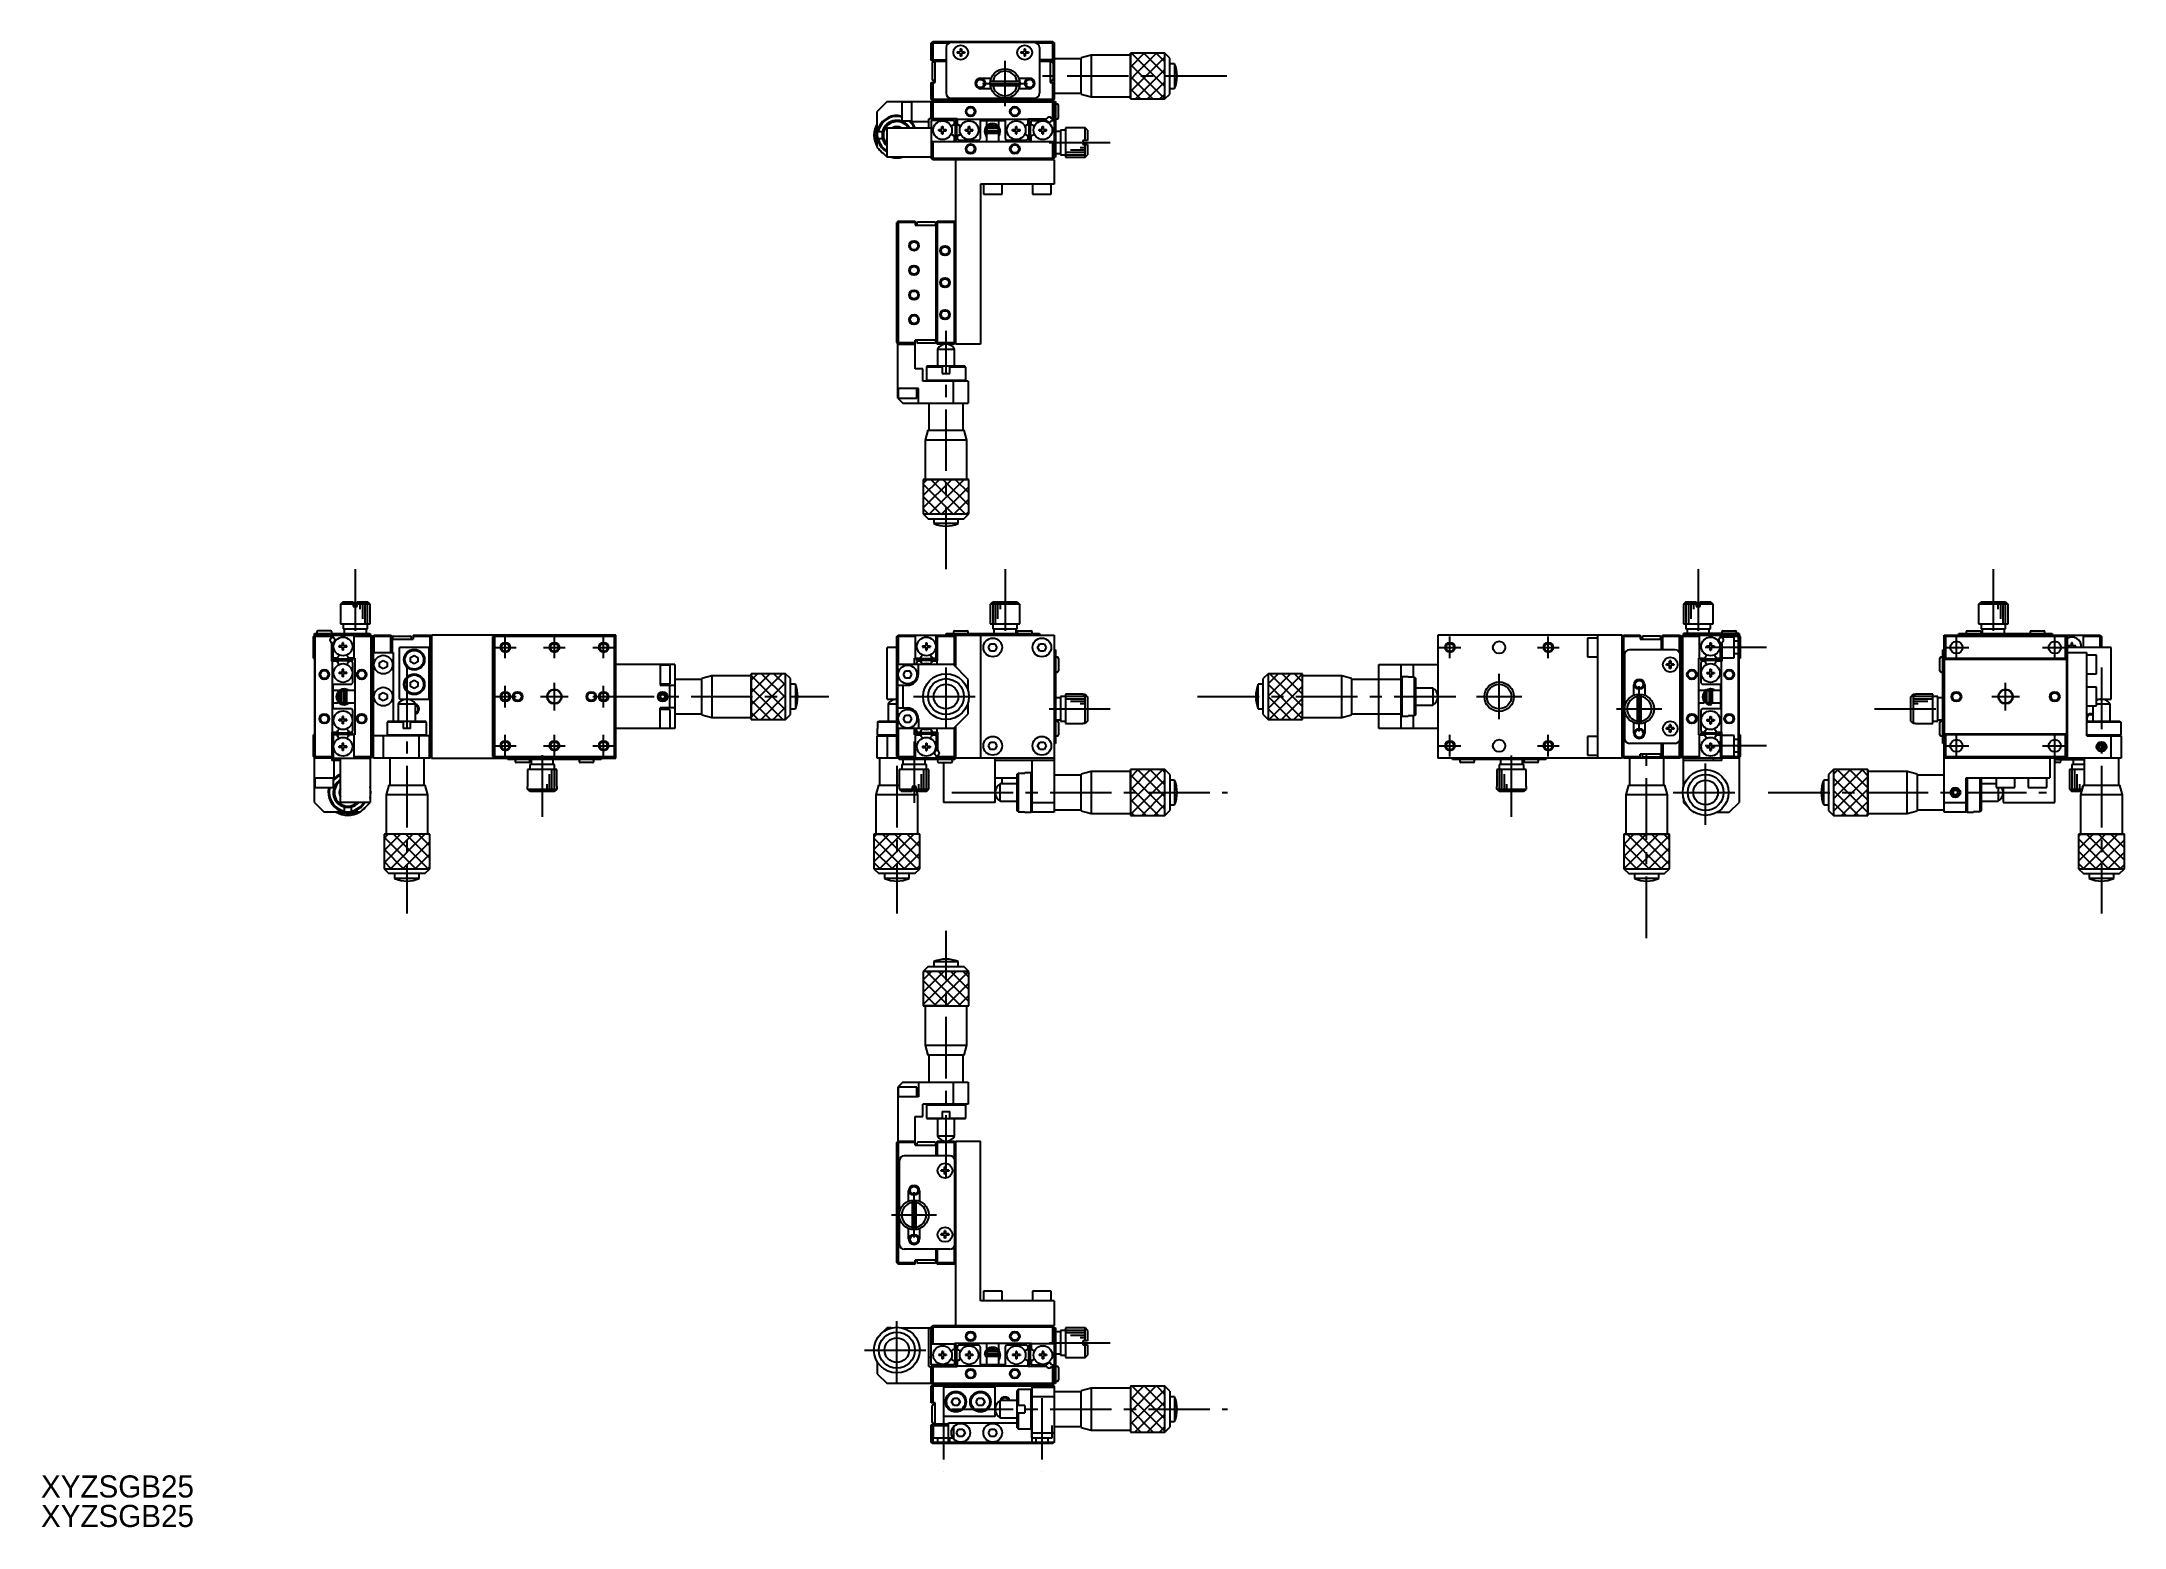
# Model space of a CAD drawing. Extents: x -23 to 401, y 1 to 303.
import ezdxf

# ---------------------------------------------------------------- set-up
doc = ezdxf.new("R2010")
doc.units = 0
doc.header["$LTSCALE"] = 10
doc.linetypes.add('CENTER', pattern=[2, 1.25, -0.25, 0.25, -0.25])
doc.linetypes.add('DASHED', pattern=[3.5, 2, -1.5])
doc.layers.get('0').update_dxf_attribs({"linetype": 'CONTINUOUS'})
doc.layers.add('CENTER', color=1, linetype='CENTER')
doc.styles.get("Standard").update_dxf_attribs({"font": 'FGP教科書体NT-M'})

msp = doc.modelspace()

# ---------------------------------------------------------------- texts
at = {"color": 7}
for p in [(-22.917686, 6.666641), (-22.917686, 0.666641)]:
    msp.add_text('XYZSGB25', height=4.5, dxfattribs=at).set_placement(p)

# ---------------------------------------------------------------- linework, layer by layer
at = {"color": 7, "linetype": 'CONTINUOUS'}
for p, q in [((158.149658, 302.393649), (158.449658, 302.693649)), ((158.149658, 298.893649), (158.149658, 302.393649)), ((158.299658, 302.543649), (158.449658, 302.393649)), ((158.449658, 302.693649), (182.849658, 302.693649)), ((158.449658, 302.393649), (158.449658, 298.993649)), ((161.713768, 302.393649), (158.449658, 302.393649)), ((161.149658, 301.493649), (161.149658, 292.193649)), ((179.149658, 302.493649), (162.149658, 302.493649)), ((164.024658, 301.243649), (164.274658, 301.243649)), ((164.024658, 301.243649), (164.024658, 300.618649)), ((164.274658, 301.243649), (164.274658, 300.618649)), ((177.024658, 301.243649), (177.274658, 301.243649)), ((177.024658, 301.243649), (177.024658, 300.618649)), ((177.274658, 301.243649), (177.274658, 300.618649)), ((182.849658, 302.393649), (179.585548, 302.393649)), ((180.149658, 301.493649), (180.149658, 292.193649)), ((182.849658, 302.693649), (183.149658, 302.393649)), ((182.849658, 302.393649), (182.999658, 302.543649)), ((182.849658, 298.993649), (182.849658, 302.393649)), ((183.049658, 302.493649), (183.149658, 302.493649)), ((183.149658, 302.493649), (183.149658, 290.993649)), ((158.149658, 298.993649), (161.149658, 298.993649)), ((158.949658, 298.893649), (158.149658, 298.893649)), ((158.349658, 298.343649), (158.349658, 295.043649)), ((158.699658, 298.593649), (158.599658, 298.593649)), ((158.949658, 294.393649), (158.949658, 298.893649)), ((161.149658, 298.693649), (158.949658, 298.693649)), ((163.399658, 300.618649), (164.024658, 300.618649)), ((163.399658, 300.618649), (163.399658, 300.368649)), ((164.024658, 300.368649), (163.399658, 300.368649)), ((164.024658, 300.368649), (164.024658, 299.743649)), ((164.274658, 299.743649), (164.024658, 299.743649)), ((164.274658, 300.618649), (164.899658, 300.618649)), ((164.274658, 300.368649), (164.274658, 299.743649)), ((164.899658, 300.368649), (164.274658, 300.368649)), ((164.899658, 300.618649), (164.899658, 300.368649)), ((176.399658, 300.618649), (177.024658, 300.618649)), ((176.399658, 300.618649), (176.399658, 300.368649)), ((177.024658, 300.368649), (176.399658, 300.368649)), ((177.024658, 300.368649), (177.024658, 299.743649)), ((177.274658, 299.743649), (177.024658, 299.743649)), ((177.274658, 300.618649), (177.899658, 300.618649)), ((177.274658, 300.368649), (177.274658, 299.743649)), ((177.899658, 300.368649), (177.274658, 300.368649)), ((177.899658, 300.618649), (177.899658, 300.368649)), ((183.149658, 298.993649), (180.149658, 298.993649)), ((182.349658, 298.693649), (180.149658, 298.693649)), ((183.149658, 298.893649), (182.349658, 298.893649)), ((182.349658, 298.893649), (182.349658, 294.393649)), ((182.699658, 298.593649), (182.599658, 298.593649)), ((182.949658, 298.343649), (182.949658, 295.043649)), ((188.649658, 299.193649), (183.149658, 299.193649)), ((190.649658, 299.943649), (188.649658, 299.393649)), ((188.649658, 291.993649), (188.649658, 299.393649)), ((198.649658, 299.943649), (190.649658, 299.943649)), ((190.649658, 299.943649), (190.649658, 291.443649)), ((198.649658, 291.043649), (198.649658, 300.343649)), ((205.649658, 300.343649), (198.649658, 300.343649)), ((198.649658, 300.343649), (198.649658, 291.043649)), ((206.649658, 299.343649), (205.649658, 300.343649)), ((205.649658, 291.043649), (205.649658, 300.343649)), ((206.649658, 292.043649), (206.649658, 299.343649)), ((207.649658, 298.193649), (206.649658, 298.193649)), ((207.649658, 298.193649), (207.649658, 293.193649)), ((158.149658, 290.993649), (158.149658, 294.393649)), ((158.149658, 294.393649), (158.949658, 294.393649)), ((158.449658, 294.393649), (158.449658, 290.993649)), ((158.599658, 294.793649), (158.699658, 294.793649)), ((168.249658, 295.293649), (170.358601, 295.293649)), ((170.358601, 293.093649), (168.249658, 293.093649)), ((176.122872, 294.593649), (170.176444, 294.593649)), ((170.176444, 293.793649), (176.122872, 293.793649)), ((175.940715, 295.293649), (178.049658, 295.293649)), ((178.049658, 293.093649), (175.940715, 293.093649)), ((182.349658, 294.393649), (183.149658, 294.393649)), ((182.599658, 294.793649), (182.699658, 294.793649)), ((182.849658, 290.993649), (182.849658, 294.393649)), ((206.649658, 293.193649), (207.649658, 293.193649)), ((149.149658, 290.493649), (147.149658, 288.493649)), ((147.149658, 281.193649), (147.149658, 288.493649)), ((149.149658, 290.493649), (158.149658, 290.493649)), ((152.149658, 290.393649), (152.149658, 286.593649)), ((154.149658, 290.393649), (152.149658, 290.393649)), ((154.149658, 290.493649), (154.149658, 286.493649)), ((158.449658, 290.693649), (158.149658, 290.993649)), ((158.149658, 290.393649), (158.449658, 290.693649)), ((158.149658, 286.993649), (158.149658, 290.493649)), ((158.449658, 290.993649), (158.299658, 290.843649)), ((158.299658, 290.543649), (158.449658, 290.393649)), ((158.449658, 290.993649), (182.849658, 290.993649)), ((182.849658, 290.693649), (158.449658, 290.693649)), ((182.849658, 290.393649), (158.449658, 290.393649)), ((158.449658, 290.393649), (158.449658, 286.993649)), ((162.149658, 291.193649), (179.149658, 291.193649)), ((163.049658, 290.493649), (162.849658, 290.693649)), ((178.249658, 290.493649), (163.049658, 290.493649)), ((178.449658, 290.693649), (178.249658, 290.493649)), ((182.999658, 290.843649), (182.849658, 290.993649)), ((183.149658, 290.993649), (182.849658, 290.693649)), ((183.149658, 290.393649), (182.849658, 290.693649)), ((182.849658, 290.393649), (182.999658, 290.543649)), ((182.849658, 286.993649), (182.849658, 290.393649)), ((183.149658, 292.193649), (188.649658, 292.193649)), ((183.149658, 290.493649), (183.449658, 290.493649)), ((183.149658, 290.493649), (183.149658, 278.993649)), ((183.449658, 290.493649), (183.449658, 279.193649)), ((183.799658, 289.993649), (183.699658, 289.993649)), ((184.049658, 287.243649), (184.049658, 289.743649)), ((188.649658, 291.993649), (190.649658, 291.443649)), ((190.649658, 291.443649), (198.649658, 291.443649)), ((198.649658, 291.043649), (205.649658, 291.043649)), ((205.649658, 291.043649), (206.649658, 292.043649)), ((147.2206, 284.443649), (148.244921, 284.443649)), ((149.149658, 285.193649), (158.149658, 285.193649)), ((149.149658, 279.193649), (149.149658, 285.193649)), ((152.149658, 286.593649), (154.149658, 286.593649)), ((154.149658, 286.493649), (157.649658, 286.493649)), ((163.449658, 286.993649), (157.649658, 286.993649)), ((157.649658, 285.193649), (157.649658, 286.993649)), ((162.849658, 286.693649), (158.149658, 286.693649)), ((158.149658, 286.693649), (158.149658, 278.993649)), ((159.699658, 284.818649), (160.324658, 284.818649)), ((159.699658, 284.568649), (159.699658, 284.818649)), ((159.699658, 284.568649), (160.324658, 284.568649)), ((160.324658, 285.443649), (160.574658, 285.443649)), ((160.324658, 284.818649), (160.324658, 285.443649)), ((160.324658, 283.943649), (160.324658, 284.568649)), ((160.324658, 283.943649), (160.574658, 283.943649)), ((160.574658, 284.818649), (160.574658, 285.443649)), ((160.574658, 284.818649), (161.199658, 284.818649)), ((160.574658, 284.568649), (161.199658, 284.568649)), ((160.574658, 283.943649), (160.574658, 284.568649)), ((161.199658, 284.568649), (161.199658, 284.818649)), ((162.554408, 285.724652), (162.849658, 285.895115)), ((162.849658, 285.895115), (162.849658, 286.693649)), ((163.299658, 286.693649), (162.999658, 286.693649)), ((162.999658, 286.693649), (162.999658, 282.693649)), ((163.299658, 286.693649), (163.299658, 282.693649)), ((163.449658, 286.993649), (163.449658, 285.895115)), ((177.849658, 286.893649), (163.449658, 286.893649)), ((163.449658, 285.895115), (163.744908, 285.724652)), ((165.099658, 284.818649), (165.724658, 284.818649)), ((165.099658, 284.568649), (165.099658, 284.818649)), ((165.099658, 284.568649), (165.724658, 284.568649)), ((165.724658, 285.443649), (165.974658, 285.443649)), ((165.724658, 284.818649), (165.724658, 285.443649)), ((165.724658, 283.943649), (165.724658, 284.568649)), ((165.724658, 283.943649), (165.974658, 283.943649)), ((165.974658, 284.818649), (165.974658, 285.443649)), ((165.974658, 284.818649), (166.599658, 284.818649)), ((165.974658, 283.943649), (165.974658, 284.568649)), ((165.974658, 284.568649), (166.599658, 284.568649)), ((166.599658, 284.568649), (166.599658, 284.818649)), ((168.149658, 286.693649), (173.149658, 286.693649)), ((168.149658, 282.993649), (168.149658, 286.693649)), ((169.016154, 284.497822), (169.003287, 284.393016)), ((169.003287, 284.393016), (169.052991, 284.299686)), ((169.086391, 284.576103), (169.016154, 284.497822)), ((169.052991, 284.299686), (169.144581, 284.251641)), ((169.185547, 284.604044), (169.086391, 284.576103)), ((169.289226, 284.609914), (169.185547, 284.604044)), ((171.990169, 284.595268), (169.210514, 284.595268)), ((169.399495, 284.613483), (169.289226, 284.609914)), ((169.359518, 284.612349), (169.395696, 284.792015)), ((169.399529, 284.729941), (169.375837, 284.710206)), ((169.379658, 286.693649), (169.379658, 285.708435)), ((169.395696, 284.792015), (169.449424, 284.946002)), ((169.449658, 284.793649), (169.399658, 284.793649)), ((169.399658, 284.793649), (169.399658, 284.593649)), ((169.399658, 284.593649), (169.406787, 284.58652)), ((171.899658, 284.593649), (169.399658, 284.593649)), ((169.637688, 284.231679), (169.399658, 283.993649)), ((171.899658, 283.993649), (169.399658, 283.993649)), ((169.399658, 283.993649), (169.399658, 282.293649)), ((169.436879, 284.873375), (169.42352, 284.879541)), ((169.494956, 284.089068), (169.429244, 284.235705)), ((169.449658, 284.865749), (169.436879, 284.873375)), ((169.449388, 284.91632), (169.437103, 284.916025)), ((169.442943, 284.930364), (169.449658, 284.923649)), ((169.659709, 285.293649), (169.449658, 285.093649)), ((169.449658, 285.093649), (169.449658, 284.793649)), ((171.849658, 285.093649), (169.449658, 285.093649)), ((169.510503, 284.104502), (169.49658, 284.23427)), ((171.639608, 285.293649), (169.659709, 285.293649)), ((171.849658, 285.093649), (171.639608, 285.293649)), ((171.899658, 283.993649), (171.65993, 284.233377)), ((171.849658, 284.793649), (171.849658, 285.093649)), ((171.899658, 284.793649), (171.849658, 284.793649)), ((171.879658, 285.639415), (171.879658, 286.693649)), ((171.89582, 284.58981), (171.899658, 284.593649)), ((171.899658, 284.593649), (171.899658, 284.793649)), ((171.899658, 282.293649), (171.899658, 283.993649)), ((171.979906, 284.606614), (171.899893, 284.61036)), ((172.103103, 284.582238), (171.979906, 284.606614)), ((171.99499, 284.231087), (171.988857, 284.244131)), ((172.00812, 284.200363), (171.99499, 284.231087)), ((172.019699, 284.16903), (172.00812, 284.200363)), ((172.009616, 283.708804), (172.198393, 284.39846)), ((172.029701, 284.137166), (172.019699, 284.16903)), ((172.0381, 284.104849), (172.029701, 284.137166)), ((172.031439, 283.774534), (172.039529, 283.806928)), ((172.044877, 284.072159), (172.0381, 284.104849)), ((172.039529, 283.806928), (172.045993, 283.83968)), ((172.050014, 284.039176), (172.044877, 284.072159)), ((172.045993, 283.83968), (172.050813, 283.87271)), ((172.0535, 284.00598), (172.050014, 284.039176)), ((172.050813, 283.87271), (172.05398, 283.905937)), ((172.055325, 283.972654), (172.0535, 284.00598)), ((172.05398, 283.905937), (172.055485, 283.939279)), ((172.055485, 283.939279), (172.055325, 283.972654)), ((172.08021, 284.258209), (172.16322, 284.317089)), ((172.176656, 284.51307), (172.103103, 284.582238)), ((172.16322, 284.317089), (172.199988, 284.413894)), ((172.199988, 284.413894), (172.176656, 284.51307)), ((173.149658, 286.693649), (173.149658, 282.993649)), ((174.699658, 284.818649), (175.324658, 284.818649)), ((174.699658, 284.568649), (174.699658, 284.818649)), ((174.699658, 284.568649), (175.324658, 284.568649)), ((175.324658, 285.443649), (175.574658, 285.443649)), ((175.324658, 284.818649), (175.324658, 285.443649)), ((175.324658, 283.943649), (175.324658, 284.568649)), ((175.324658, 283.943649), (175.574658, 283.943649)), ((175.574658, 284.818649), (175.574658, 285.443649)), ((175.574658, 284.818649), (176.199658, 284.818649)), ((175.574658, 283.943649), (175.574658, 284.568649)), ((175.574658, 284.568649), (176.199658, 284.568649)), ((176.199658, 284.568649), (176.199658, 284.818649)), ((177.554408, 285.724652), (177.849658, 285.895115)), ((177.849658, 286.993649), (181.672689, 286.993649)), ((177.849658, 285.895115), (177.849658, 286.993649)), ((178.299658, 286.693649), (177.999658, 286.693649)), ((177.999658, 286.693649), (177.999658, 282.693649)), ((178.299658, 286.693649), (178.299658, 282.693649)), ((178.449658, 285.895115), (178.449658, 286.693649)), ((178.449658, 286.693649), (181.672689, 286.693649)), ((178.744908, 285.724652), (178.449658, 285.895115)), ((180.099658, 284.818649), (180.724658, 284.818649)), ((180.099658, 284.568649), (180.099658, 284.818649)), ((180.099658, 284.568649), (180.724658, 284.568649)), ((180.724658, 285.443649), (180.974658, 285.443649)), ((180.724658, 284.818649), (180.724658, 285.443649)), ((180.724658, 283.943649), (180.724658, 284.568649)), ((180.724658, 283.943649), (180.974658, 283.943649)), ((180.974658, 284.818649), (180.974658, 285.443649)), ((180.974658, 284.818649), (181.599658, 284.818649)), ((180.974658, 283.943649), (180.974658, 284.568649)), ((180.974658, 284.568649), (181.599658, 284.568649)), ((181.599658, 284.568649), (181.599658, 284.818649)), ((182.626628, 286.993649), (183.149658, 286.993649)), ((182.626628, 286.693649), (183.149658, 286.693649)), ((184.449658, 284.443649), (183.449658, 284.443649)), ((183.699658, 286.993649), (183.799658, 286.993649)), ((185.449658, 284.693649), (184.449658, 284.693649)), ((184.449658, 284.693649), (184.449658, 279.693649)), ((189.449658, 285.193649), (185.449658, 285.193649)), ((185.449658, 285.193649), (185.449658, 279.193649)), ((189.449658, 282.593649), (189.449658, 285.193649)), ((189.949658, 284.693649), (189.449658, 285.193649)), ((189.949658, 284.693649), (189.949658, 282.593649)), ((147.149658, 281.193649), (149.149658, 279.193649)), ((148.244921, 282.943649), (147.2206, 282.943649)), ((158.149658, 282.393649), (162.849658, 282.393649)), ((158.449658, 282.393649), (158.449658, 278.993649)), ((162.849658, 283.492183), (162.554408, 283.662645)), ((162.849658, 282.293649), (162.849658, 283.492183)), ((178.449658, 282.293649), (162.849658, 282.293649)), ((162.999658, 282.693649), (163.299658, 282.693649)), ((163.744908, 283.662645), (163.449658, 283.492183)), ((163.449658, 283.492183), (163.449658, 282.993649)), ((163.449658, 282.993649), (163.749658, 282.693649)), ((163.749658, 282.693649), (167.849658, 282.693649)), ((167.849658, 282.693649), (168.149658, 282.993649)), ((171.906428, 283.608425), (171.899658, 283.611836)), ((171.899677, 283.532422), (171.936506, 283.58594)), ((171.945355, 283.588515), (171.899699, 283.60117)), ((171.912802, 283.605317), (171.906428, 283.608425)), ((171.918757, 283.602524), (171.912802, 283.605317)), ((171.924269, 283.600056), (171.918757, 283.602524)), ((171.929317, 283.597924), (171.924269, 283.600056)), ((171.933882, 283.596136), (171.929317, 283.597924)), ((171.937946, 283.594698), (171.933882, 283.596136)), ((171.941494, 283.593616), (171.937946, 283.594698)), ((171.943746, 283.593054), (171.941494, 283.593616)), ((171.941516, 283.593603), (172.009616, 283.708804)), ((171.945712, 283.592684), (171.943746, 283.593054)), ((171.947388, 283.592507), (171.945712, 283.592684)), ((171.948771, 283.592524), (171.947388, 283.592507)), ((171.949858, 283.592733), (171.948771, 283.592524)), ((171.950647, 283.593136), (171.949858, 283.592733)), ((171.951135, 283.593731), (171.950647, 283.593136)), ((171.951046, 283.593572), (171.967403, 283.620693)), ((171.951323, 283.594517), (171.951135, 283.593731)), ((171.967403, 283.620693), (171.983256, 283.65012)), ((171.983256, 283.65012), (171.997621, 283.680294)), ((171.997621, 283.680294), (172.010459, 283.711139)), ((172.010459, 283.711139), (172.021741, 283.742578)), ((172.021741, 283.742578), (172.031439, 283.774534)), ((173.149658, 282.993649), (173.449658, 282.693649)), ((173.449658, 282.693649), (177.549658, 282.693649)), ((177.549658, 282.693649), (177.849658, 282.993649)), ((177.849658, 283.492183), (177.554408, 283.662645)), ((177.849658, 282.993649), (177.849658, 283.492183)), ((177.999658, 282.693649), (178.299658, 282.693649)), ((178.449658, 283.492183), (178.744908, 283.662645)), ((178.449658, 282.293649), (178.449658, 283.492183)), ((178.449658, 282.393649), (183.149658, 282.393649)), ((182.849658, 278.993649), (182.849658, 282.393649)), ((183.449658, 279.943649), (184.449658, 279.943649)), ((184.449658, 279.693649), (185.449658, 279.693649)), ((188.949658, 282.593649), (188.949658, 281.793649)), ((189.949658, 282.593649), (188.949658, 282.593649)), ((188.949658, 281.793649), (189.949658, 281.793649)), ((189.449658, 279.193649), (189.449658, 281.793649)), ((189.449658, 279.193649), (189.949658, 279.693649)), ((189.949658, 281.793649), (189.949658, 279.693649)), ((158.149658, 279.193649), (149.149658, 279.193649)), ((158.449658, 278.693649), (158.149658, 278.993649)), ((158.449658, 278.993649), (158.299658, 278.843649)), ((158.449658, 278.993649), (182.849658, 278.993649)), ((183.149658, 278.693649), (158.449658, 278.693649)), ((163.149658, 241.193649), (163.149658, 278.693649)), ((182.999658, 278.843649), (182.849658, 278.993649)), ((182.849658, 278.693649), (183.149658, 278.993649)), ((183.449658, 279.193649), (183.149658, 279.193649)), ((183.149658, 278.693649), (183.149658, 273.693649)), ((185.449658, 279.193649), (189.449658, 279.193649)), ((168.149658, 273.693649), (168.149658, 241.193649)), ((183.149658, 273.693649), (168.149658, 273.693649)), ((168.749658, 273.693649), (168.749658, 271.693649)), ((168.749658, 271.693649), (172.549658, 271.693649)), ((172.549658, 271.693649), (172.549658, 273.693649)), ((178.749658, 273.693649), (178.749658, 271.693649)), ((178.749658, 271.693649), (182.549658, 271.693649)), ((182.549658, 271.693649), (182.549658, 273.693649)), ((151.449658, 266.193649), (151.149658, 265.893649)), ((151.149658, 241.493649), (151.149658, 265.893649)), ((151.449658, 265.893649), (151.299658, 266.043649)), ((151.449658, 266.193649), (154.849658, 266.193649)), ((151.449658, 265.893649), (151.449658, 241.493649)), ((154.849658, 265.893649), (151.449658, 265.893649)), ((154.849658, 266.193649), (154.849658, 265.393649)), ((154.849658, 265.393649), (159.349658, 265.393649)), ((155.249658, 265.743649), (155.249658, 265.643649)), ((158.799658, 265.993649), (155.499658, 265.993649)), ((159.049658, 265.643649), (159.049658, 265.743649)), ((159.149658, 241.993649), (159.149658, 265.393649)), ((159.349658, 265.393649), (159.349658, 266.193649)), ((159.349658, 266.193649), (162.849658, 266.193649)), ((159.449658, 241.193649), (159.449658, 266.193649)), ((162.849658, 265.893649), (159.449658, 265.893649)), ((162.849658, 266.193649), (163.149658, 265.893649)), ((162.999658, 266.043649), (162.849658, 265.893649)), ((162.849658, 241.493649), (162.849658, 265.893649)), ((151.149658, 241.493649), (151.449658, 241.193649)), ((151.299658, 241.343649), (151.449658, 241.493649)), ((151.449658, 241.493649), (154.849658, 241.493649)), ((154.849658, 236.193649), (154.849658, 241.993649)), ((159.349658, 241.993649), (154.849658, 241.993649)), ((155.249658, 241.743649), (155.249658, 241.643649)), ((159.049658, 241.643649), (159.049658, 241.743649)), ((159.349658, 241.193649), (159.349658, 241.993649)), ((159.449658, 241.493649), (162.849658, 241.493649)), ((162.849658, 241.493649), (162.999658, 241.343649)), ((163.149658, 241.493649), (162.849658, 241.193649)), ((151.349658, 230.193649), (151.349658, 241.193649)), ((151.349658, 241.193649), (154.849658, 241.193649)), ((158.799658, 241.393649), (155.499658, 241.393649)), ((162.849658, 241.193649), (159.349658, 241.193649)), ((159.399658, 240.193649), (162.899658, 240.193649)), ((159.399658, 240.193649), (159.399658, 236.693649)), ((162.899658, 236.693649), (162.899658, 240.193649)), ((168.149658, 241.193649), (163.149658, 241.193649)), ((156.449658, 236.193649), (154.849658, 236.193649)), ((156.449658, 233.693649), (156.449658, 236.193649)), ((165.649658, 233.693649), (156.449658, 233.693649)), ((157.349658, 236.693649), (157.149658, 236.493649)), ((160.399658, 236.493649), (157.149658, 236.493649)), ((157.149658, 236.493649), (157.149658, 233.893649)), ((157.149658, 233.893649), (157.349658, 233.693649)), ((157.149658, 233.893649), (165.149658, 233.893649)), ((164.949658, 236.693649), (157.349658, 236.693649)), ((160.399658, 236.693649), (160.399658, 235.193649)), ((160.399658, 235.193649), (161.899658, 235.193649)), ((161.899658, 235.193649), (161.899658, 236.693649)), ((165.149658, 236.493649), (161.899658, 236.493649)), ((162.649658, 229.193649), (162.649658, 233.693649)), ((165.149658, 236.493649), (164.949658, 236.693649)), ((164.949658, 233.693649), (165.149658, 233.893649)), ((165.149658, 233.893649), (165.149658, 236.493649)), ((165.649658, 233.693649), (165.649658, 229.193649)), ((155.549658, 232.193649), (151.349658, 232.193649)), ((151.349658, 230.193649), (152.349658, 229.193649)), ((151.449658, 232.193649), (151.449658, 230.193649)), ((151.449658, 230.193649), (155.249658, 230.193649)), ((152.349658, 229.193649), (165.649658, 229.193649)), ((155.249658, 230.193649), (155.249658, 232.193649)), ((155.549658, 229.193649), (155.549658, 232.193649)), ((157.649658, 229.193649), (157.649658, 223.693649)), ((164.649658, 223.693649), (164.649658, 229.193649)), ((157.449658, 223.693649), (156.899658, 221.693649)), ((165.399658, 221.693649), (156.899658, 221.693649)), ((156.899658, 221.693649), (156.899658, 213.693649)), ((157.449658, 223.693649), (164.849658, 223.693649)), ((165.399658, 221.693649), (164.849658, 223.693649)), ((165.399658, 213.693649), (165.399658, 221.693649)), ((156.499658, 213.693649), (165.799658, 213.693649)), ((165.799658, 213.693649), (156.499658, 213.693649)), ((156.499658, 213.693649), (156.499658, 206.693649)), ((165.799658, 206.693649), (165.799658, 213.693649)), ((156.499658, 206.693649), (157.499658, 205.693649)), ((156.499658, 206.693649), (165.799658, 206.693649)), ((157.499658, 205.693649), (164.799658, 205.693649)), ((158.649658, 205.693649), (158.649658, 204.693649)), ((163.649658, 204.693649), (158.649658, 204.693649)), ((163.649658, 204.693649), (163.649658, 205.693649)), ((164.799658, 205.693649), (165.799658, 206.693649)), ((38.507842, 188.818503), (38.007842, 188.318503)), ((40.607842, 188.318503), (38.007842, 188.318503)), ((38.007842, 188.318503), (38.007842, 184.318503)), ((38.507842, 188.818503), (40.607842, 188.818503)), ((40.607842, 188.818503), (40.607842, 187.818503)), ((40.607842, 187.818503), (41.407842, 187.818503)), ((41.407842, 188.818503), (43.507842, 188.818503)), ((41.407842, 187.818503), (41.407842, 188.818503)), ((44.007842, 188.318503), (41.407842, 188.318503)), ((44.007842, 188.318503), (43.507842, 188.818503)), ((44.007842, 184.318503), (44.007842, 188.318503)), ((170.149658, 187.818503), (170.149658, 184.318503)), ((170.149658, 187.818503), (170.176444, 187.818503)), ((170.176444, 188.318503), (170.681866, 188.818503)), ((176.122872, 188.318503), (170.176444, 188.318503)), ((170.176444, 187.818503), (170.176444, 188.318503)), ((170.681866, 188.818503), (175.617451, 188.818503)), ((175.617451, 188.818503), (176.122872, 188.318503)), ((176.122872, 188.318503), (176.122872, 187.818503)), ((176.122872, 187.818503), (176.149658, 187.818503)), ((176.149658, 184.318503), (176.149658, 187.818503)), ((311.649808, 188.818503), (311.149808, 188.318503)), ((311.149808, 188.318503), (311.149808, 184.318503)), ((313.749808, 188.318503), (311.149808, 188.318503)), ((311.649808, 188.818503), (313.749808, 188.818503)), ((313.749808, 188.818503), (313.749808, 187.818503)), ((313.749808, 187.818503), (314.549808, 187.818503)), ((314.549808, 187.818503), (314.549808, 188.818503)), ((314.549808, 188.818503), (316.649808, 188.818503)), ((317.149808, 188.318503), (314.549808, 188.318503)), ((317.149808, 188.318503), (316.649808, 188.818503)), ((317.149808, 184.318503), (317.149808, 188.318503)), ((371.158292, 187.818503), (371.185079, 187.818503)), ((371.158292, 187.818503), (371.158292, 184.318503)), ((371.185079, 188.318503), (371.6905, 188.818503)), ((371.185079, 187.818503), (371.185079, 188.318503)), ((377.131506, 188.318503), (371.185079, 188.318503)), ((371.6905, 188.818503), (376.626085, 188.818503)), ((376.626085, 188.818503), (377.131506, 188.318503)), ((377.131506, 188.318503), (377.131506, 187.818503)), ((377.131506, 187.818503), (377.158292, 187.818503)), ((377.158292, 184.318503), (377.158292, 187.818503)), ((32.707842, 182.018503), (32.707842, 182.318503)), ((32.707842, 182.318503), (44.007842, 182.318503)), ((33.207842, 182.668503), (33.207842, 182.568503)), ((35.957842, 182.918503), (33.457842, 182.918503)), ((36.207842, 182.568503), (36.207842, 182.668503)), ((38.007842, 184.318503), (44.007842, 184.318503)), ((38.507842, 184.318503), (38.507842, 183.318503)), ((38.507842, 183.318503), (43.507842, 183.318503)), ((38.757842, 183.318503), (38.757842, 182.318503)), ((43.257842, 182.318503), (43.257842, 183.318503)), ((43.507842, 183.318503), (43.507842, 184.318503)), ((44.007842, 182.318503), (44.007842, 182.018503)), ((161.149658, 182.018503), (161.149658, 182.318503)), ((161.149658, 182.318503), (180.149658, 182.318503)), ((162.649658, 182.668503), (162.649658, 182.568503)), ((162.899658, 182.918503), (165.399658, 182.918503)), ((165.649658, 182.568503), (165.649658, 182.668503)), ((170.149658, 184.318503), (176.149658, 184.318503)), ((170.649658, 184.318503), (170.649658, 183.318503)), ((170.649658, 183.318503), (175.649658, 183.318503)), ((170.899658, 183.318503), (170.899658, 182.318503)), ((175.399658, 182.318503), (175.399658, 183.318503)), ((175.649658, 183.318503), (175.649658, 184.318503)), ((175.649658, 182.668503), (175.649658, 182.568503)), ((175.899658, 182.918503), (178.399658, 182.918503)), ((178.649658, 182.568503), (178.649658, 182.668503)), ((180.149658, 182.318503), (180.149658, 182.018503)), ((311.149808, 184.318503), (317.149808, 184.318503)), ((311.149808, 182.018503), (311.149808, 182.318503)), ((322.449808, 182.318503), (311.149808, 182.318503)), ((311.649808, 184.318503), (311.649808, 183.318503)), ((311.649808, 183.318503), (316.649808, 183.318503)), ((311.899808, 183.318503), (311.899808, 182.318503)), ((316.399808, 182.318503), (316.399808, 183.318503)), ((316.649808, 183.318503), (316.649808, 184.318503)), ((318.949808, 182.668503), (318.949808, 182.568503)), ((319.199808, 182.918503), (321.699808, 182.918503)), ((321.949808, 182.568503), (321.949808, 182.668503)), ((322.449808, 182.318503), (322.449808, 182.018503)), ((367.158292, 182.018503), (367.158292, 182.318503)), ((367.158292, 182.318503), (386.158292, 182.318503)), ((368.658292, 182.668503), (368.658292, 182.568503)), ((368.908292, 182.918503), (371.408292, 182.918503)), ((371.158292, 184.318503), (377.158292, 184.318503)), ((371.658292, 184.318503), (371.658292, 183.318503)), ((371.658292, 183.318503), (376.658292, 183.318503)), ((371.658292, 182.568503), (371.658292, 182.668503)), ((371.908292, 183.318503), (371.908292, 182.318503)), ((376.408292, 182.318503), (376.408292, 183.318503)), ((376.658292, 183.318503), (376.658292, 184.318503)), ((381.658292, 182.668503), (381.658292, 182.568503)), ((381.908292, 182.918503), (384.408292, 182.918503)), ((384.658292, 182.568503), (384.658292, 182.668503)), ((386.158292, 182.318503), (386.158292, 182.018503)), ((32.507842, 181.718503), (32.807842, 182.018503)), ((32.507842, 177.318503), (32.507842, 181.718503)), ((32.807842, 181.718503), (32.657842, 181.868503)), ((32.707842, 182.018503), (44.207842, 182.018503)), ((32.807842, 181.718503), (32.807842, 157.318503)), ((36.207842, 181.718503), (32.807842, 181.718503)), ((36.207842, 182.018503), (36.207842, 181.495473)), ((36.207842, 176.718503), (36.207842, 180.541534)), ((36.507842, 181.495473), (36.507842, 182.018503)), ((36.507842, 177.318503), (36.507842, 180.541534)), ((37.757842, 179.593503), (37.757842, 179.843503)), ((38.382842, 179.843503), (37.757842, 179.843503)), ((38.382842, 179.593503), (37.757842, 179.593503)), ((38.382842, 179.843503), (38.382842, 180.468503)), ((38.632842, 180.468503), (38.382842, 180.468503)), ((38.382842, 178.968503), (38.382842, 179.593503)), ((38.632842, 178.968503), (38.382842, 178.968503)), ((38.632842, 179.843503), (38.632842, 180.468503)), ((39.257842, 179.843503), (38.632842, 179.843503)), ((39.257842, 179.593503), (38.632842, 179.593503)), ((38.632842, 178.968503), (38.632842, 179.593503)), ((39.257842, 179.593503), (39.257842, 179.843503)), ((40.807842, 177.318503), (40.807842, 182.018503)), ((44.207842, 181.718503), (40.807842, 181.718503)), ((44.207842, 182.018503), (44.507842, 181.718503)), ((44.357842, 181.868503), (44.207842, 181.718503)), ((44.207842, 157.318503), (44.207842, 181.718503)), ((44.507842, 181.718503), (44.807842, 182.018503)), ((44.507842, 181.718503), (44.507842, 157.318503)), ((44.807842, 181.718503), (44.657842, 181.868503)), ((44.707842, 178.518503), (48.707842, 178.518503)), ((44.707842, 157.018503), (44.707842, 178.518503)), ((44.807842, 182.018503), (48.307842, 182.018503)), ((48.207842, 181.718503), (44.807842, 181.718503)), ((44.807842, 181.718503), (44.807842, 178.518503)), ((48.207842, 178.518503), (48.207842, 182.018503)), ((48.307842, 182.018503), (48.307842, 181.218503)), ((48.307842, 181.218503), (52.807842, 181.218503)), ((48.507842, 181.218503), (48.507842, 178.518503)), ((48.607842, 181.568503), (48.607842, 181.468503)), ((48.707842, 178.518503), (48.707842, 164.518503)), ((48.857842, 181.818503), (52.157842, 181.818503)), ((50.007842, 169.018503), (50.007842, 179.518503)), ((56.007842, 179.518503), (50.007842, 179.518503)), ((52.407842, 181.468503), (52.407842, 181.568503)), ((52.807842, 182.018503), (56.207842, 182.018503)), ((52.807842, 182.018503), (52.807842, 181.218503)), ((56.207842, 181.718503), (52.807842, 181.718503)), ((56.007842, 169.018503), (56.007842, 179.518503)), ((56.507842, 181.718503), (56.207842, 182.018503)), ((56.357842, 181.868503), (56.207842, 181.718503)), ((56.207842, 157.318503), (56.207842, 181.718503)), ((56.507842, 182.018503), (56.507842, 157.018503)), ((94.007842, 182.018503), (56.507842, 182.018503)), ((69.307842, 182.018503), (69.007842, 181.718503)), ((69.007842, 157.318503), (69.007842, 181.718503)), ((69.157842, 181.868503), (69.307842, 181.718503)), ((93.707842, 181.718503), (69.307842, 181.718503)), ((69.307842, 181.718503), (69.307842, 157.318503)), ((94.007842, 181.718503), (93.707842, 182.018503)), ((93.707842, 181.718503), (93.857842, 181.868503)), ((93.707842, 157.318503), (93.707842, 181.718503)), ((94.007842, 157.018503), (94.007842, 182.018503)), ((149.149658, 169.018503), (149.149658, 179.518503)), ((151.149658, 179.518503), (149.149658, 179.518503)), ((151.149658, 181.718503), (151.449658, 182.018503)), ((151.149658, 157.318503), (151.149658, 181.718503)), ((151.449658, 181.718503), (151.299658, 181.868503)), ((151.449658, 182.018503), (183.149658, 182.018503)), ((151.449658, 181.718503), (151.449658, 176.018503)), ((154.849658, 181.718503), (151.449658, 181.718503)), ((154.849658, 182.018503), (154.849658, 177.318503)), ((156.399658, 179.843503), (157.024658, 179.843503)), ((156.399658, 179.843503), (156.399658, 179.593503)), ((156.399658, 179.593503), (157.024658, 179.593503)), ((157.024658, 180.468503), (157.274658, 180.468503)), ((157.024658, 180.468503), (157.024658, 179.843503)), ((157.024658, 179.593503), (157.024658, 178.968503)), ((157.024658, 178.968503), (157.274658, 178.968503)), ((157.274658, 180.468503), (157.274658, 179.843503)), ((157.274658, 179.843503), (157.899658, 179.843503)), ((157.274658, 179.593503), (157.274658, 178.968503)), ((157.274658, 179.593503), (157.899658, 179.593503)), ((157.899658, 179.843503), (157.899658, 179.593503)), ((159.149658, 177.318503), (159.149658, 182.018503)), ((162.849658, 181.718503), (159.149658, 181.718503)), ((159.449658, 176.718503), (159.449658, 182.018503)), ((162.849658, 182.018503), (163.149658, 181.718503)), ((162.999658, 181.868503), (162.849658, 181.718503)), ((162.849658, 175.818503), (162.849658, 181.718503)), ((163.149658, 175.518503), (163.149658, 182.018503)), ((168.149658, 182.018503), (168.149658, 157.018503)), ((169.783633, 179.518503), (170.216646, 180.268503)), ((170.216646, 178.768503), (169.783633, 179.518503)), ((170.216646, 180.268503), (171.082671, 180.268503)), ((171.082671, 178.768503), (170.216646, 178.768503)), ((171.082671, 180.268503), (171.515684, 179.518503)), ((171.515684, 179.518503), (171.082671, 178.768503)), ((179.783633, 179.518503), (180.216646, 180.268503)), ((180.216646, 178.768503), (179.783633, 179.518503)), ((180.216646, 180.268503), (181.082671, 180.268503)), ((181.082671, 178.768503), (180.216646, 178.768503)), ((181.082671, 180.268503), (181.515684, 179.518503)), ((181.515684, 179.518503), (181.082671, 178.768503)), ((183.149658, 182.018503), (183.149658, 146.018503)), ((183.149658, 179.018503), (183.449658, 179.018503)), ((183.449658, 179.018503), (183.449658, 160.018503)), ((261.149808, 182.018503), (261.149808, 157.018503)), ((298.649808, 182.018503), (261.149808, 182.018503)), ((291.649808, 181.418503), (291.649808, 177.618503)), ((293.649808, 181.418503), (291.649808, 181.418503)), ((293.649808, 182.018503), (293.649808, 157.018503)), ((298.649808, 157.018503), (298.649808, 182.018503)), ((298.649808, 181.718503), (298.949808, 182.018503)), ((298.949808, 181.718503), (298.799808, 181.868503)), ((298.949808, 182.018503), (302.349808, 182.018503)), ((298.949808, 181.718503), (298.949808, 157.318503)), ((302.349808, 181.718503), (298.949808, 181.718503)), ((299.149808, 178.018503), (299.149808, 161.018503)), ((309.449808, 179.018503), (300.149808, 179.018503)), ((302.349808, 182.018503), (302.349808, 181.218503)), ((302.349808, 181.218503), (306.849808, 181.218503)), ((302.749808, 181.568503), (302.749808, 181.468503)), ((306.299808, 181.818503), (302.999808, 181.818503)), ((306.549808, 181.468503), (306.549808, 181.568503)), ((306.649808, 179.018503), (306.649808, 181.218503)), ((306.849808, 181.218503), (306.849808, 182.018503)), ((306.849808, 182.018503), (310.349808, 182.018503)), ((306.949808, 179.018503), (306.949808, 182.018503)), ((310.349808, 181.718503), (306.949808, 181.718503)), ((310.349808, 182.018503), (310.649808, 181.718503)), ((310.499808, 181.868503), (310.349808, 181.718503)), ((310.349808, 178.454393), (310.349808, 181.718503)), ((310.449808, 161.018503), (310.449808, 178.018503)), ((310.649808, 181.718503), (310.949808, 182.018503)), ((310.649808, 157.318503), (310.649808, 181.718503)), ((310.949808, 181.718503), (310.799808, 181.868503)), ((310.949808, 182.018503), (322.449808, 182.018503)), ((314.349808, 181.718503), (310.949808, 181.718503)), ((310.949808, 181.718503), (310.949808, 157.318503)), ((314.349808, 182.018503), (314.349808, 177.318503)), ((315.899808, 179.843503), (316.524808, 179.843503)), ((315.899808, 179.843503), (315.899808, 179.593503)), ((315.899808, 179.593503), (316.524808, 179.593503)), ((316.524808, 180.468503), (316.774808, 180.468503)), ((316.524808, 180.468503), (316.524808, 179.843503)), ((316.524808, 179.593503), (316.524808, 178.968503)), ((316.524808, 178.968503), (316.774808, 178.968503)), ((316.774808, 180.468503), (316.774808, 179.843503)), ((316.774808, 179.843503), (317.399808, 179.843503)), ((316.774808, 179.593503), (316.774808, 178.968503)), ((316.774808, 179.593503), (317.399808, 179.593503)), ((317.399808, 179.843503), (317.399808, 179.593503)), ((318.649808, 181.495473), (318.649808, 182.018503)), ((318.649808, 177.318503), (318.649808, 180.541534)), ((318.949808, 181.495473), (318.949808, 182.018503)), ((322.349808, 181.718503), (318.949808, 181.718503)), ((318.949808, 180.541534), (318.949808, 176.718503)), ((322.349808, 182.018503), (322.649808, 181.718503)), ((322.499808, 181.868503), (322.349808, 181.718503)), ((322.349808, 157.318503), (322.349808, 181.718503)), ((322.649808, 181.718503), (322.649808, 177.318503)), ((363.858292, 179.018503), (364.158292, 179.018503)), ((363.858292, 160.018503), (363.858292, 179.018503)), ((364.458292, 182.018503), (364.158292, 181.718503)), ((364.158292, 146.018503), (364.158292, 182.018503)), ((364.158292, 182.018503), (395.858292, 182.018503)), ((364.458292, 181.718503), (364.308292, 181.868503)), ((364.458292, 181.718503), (364.458292, 177.318503)), ((388.858292, 181.718503), (364.458292, 181.718503)), ((389.158292, 181.718503), (388.858292, 182.018503)), ((389.008292, 181.868503), (388.858292, 181.718503)), ((388.858292, 177.318503), (388.858292, 181.718503)), ((389.158292, 181.718503), (389.158292, 157.018503)), ((398.158292, 179.518503), (389.158292, 179.518503)), ((389.158292, 178.518503), (393.158292, 178.518503)), ((389.408292, 179.593503), (389.408292, 179.843503)), ((390.033292, 179.843503), (389.408292, 179.843503)), ((390.033292, 179.593503), (389.408292, 179.593503)), ((390.033292, 179.843503), (390.033292, 180.468503)), ((390.283292, 180.468503), (390.033292, 180.468503)), ((390.033292, 179.518503), (390.033292, 179.593503)), ((390.283292, 179.843503), (390.283292, 180.468503)), ((390.908292, 179.843503), (390.283292, 179.843503)), ((390.908292, 179.593503), (390.283292, 179.593503)), ((390.283292, 179.518503), (390.283292, 179.593503)), ((390.908292, 179.593503), (390.908292, 179.843503)), ((392.458292, 182.018503), (392.458292, 179.518503)), ((395.858292, 181.718503), (392.458292, 181.718503)), ((393.158292, 161.518503), (393.158292, 178.518503)), ((395.158292, 177.918503), (393.158292, 177.918503)), ((395.158292, 174.118503), (395.158292, 177.918503)), ((395.858292, 182.018503), (396.158292, 181.718503)), ((396.008292, 181.868503), (395.858292, 181.718503)), ((395.858292, 179.518503), (395.858292, 181.718503)), ((396.158292, 181.718503), (396.158292, 179.518503)), ((398.158292, 169.018503), (398.158292, 179.518503)), ((32.507842, 177.318503), (32.707842, 177.118503)), ((32.707842, 177.118503), (32.707842, 161.918503)), ((37.306376, 176.718503), (36.207842, 176.718503)), ((36.307842, 176.718503), (36.307842, 162.318503)), ((37.306376, 177.318503), (36.507842, 177.318503)), ((36.507842, 177.168503), (40.507842, 177.168503)), ((36.507842, 177.168503), (36.507842, 176.868503)), ((36.507842, 176.868503), (40.507842, 176.868503)), ((37.476839, 177.613753), (37.306376, 177.318503)), ((37.476839, 176.423253), (37.306376, 176.718503)), ((37.757842, 174.193503), (37.757842, 174.443503)), ((38.382842, 174.443503), (37.757842, 174.443503)), ((38.382842, 174.193503), (37.757842, 174.193503)), ((38.382842, 174.443503), (38.382842, 175.068503)), ((38.632842, 175.068503), (38.382842, 175.068503)), ((38.382842, 173.568503), (38.382842, 174.193503)), ((38.632842, 174.443503), (38.632842, 175.068503)), ((39.257842, 174.443503), (38.632842, 174.443503)), ((39.257842, 174.193503), (38.632842, 174.193503)), ((38.632842, 173.568503), (38.632842, 174.193503)), ((39.257842, 174.193503), (39.257842, 174.443503)), ((39.709308, 177.318503), (39.538846, 177.613753)), ((39.709308, 176.718503), (39.538846, 176.423253)), ((40.907842, 177.318503), (39.709308, 177.318503)), ((40.207842, 176.718503), (39.709308, 176.718503)), ((40.507842, 176.418503), (40.207842, 176.718503)), ((40.507842, 176.868503), (40.507842, 177.168503)), ((40.507842, 172.318503), (40.507842, 176.418503)), ((40.907842, 177.318503), (40.907842, 161.718503)), ((45.957842, 176.451516), (46.707842, 176.884529)), ((45.957842, 175.585491), (45.957842, 176.451516)), ((46.707842, 175.152478), (45.957842, 175.585491)), ((46.707842, 176.884529), (47.457842, 176.451516)), ((47.457842, 175.585491), (46.707842, 175.152478)), ((47.457842, 176.451516), (47.457842, 175.585491)), ((52.257842, 177.451516), (53.007842, 177.884529)), ((52.257842, 176.585491), (52.257842, 177.451516)), ((53.007842, 176.152478), (52.257842, 176.585491)), ((53.007842, 177.884529), (53.757842, 177.451516)), ((53.757842, 176.585491), (53.007842, 176.152478)), ((53.757842, 177.451516), (53.757842, 176.585491)), ((106.007842, 176.018503), (94.007842, 176.018503)), ((103.007842, 176.018503), (103.007842, 171.818503)), ((105.007842, 175.918503), (103.007842, 175.918503)), ((105.007842, 175.918503), (105.007842, 172.118581)), ((106.007842, 176.018503), (106.007842, 163.018503)), ((113.507842, 173.768503), (111.507842, 173.218503)), ((121.507842, 173.768503), (113.507842, 173.768503)), ((113.507842, 173.768503), (113.507842, 165.268503)), ((121.507842, 164.868503), (121.507842, 174.168503)), ((128.507842, 174.168503), (121.507842, 174.168503)), ((121.507842, 174.168503), (121.507842, 164.868503)), ((129.507842, 173.168503), (128.507842, 174.168503)), ((128.507842, 164.868503), (128.507842, 174.168503)), ((151.349658, 163.018503), (151.349658, 176.018503)), ((162.649658, 176.018503), (151.349658, 176.018503)), ((152.483668, 174.026347), (152.923456, 174.772394)), ((152.909871, 173.272456), (152.483668, 174.026347)), ((152.923456, 174.772394), (153.789446, 174.764551)), ((153.775861, 173.264613), (154.215648, 174.01066)), ((154.215648, 174.01066), (153.789446, 174.764551)), ((154.749658, 176.018503), (154.749658, 177.318503)), ((154.749658, 177.318503), (155.948192, 177.318503)), ((155.149658, 177.168503), (155.149658, 176.868503)), ((159.149658, 177.168503), (155.149658, 177.168503)), ((159.149658, 176.868503), (155.149658, 176.868503)), ((155.449658, 176.718503), (155.149658, 176.418503)), ((155.149658, 176.418503), (155.149658, 176.018503)), ((155.948192, 176.718503), (155.449658, 176.718503)), ((155.549658, 174.118503), (155.549658, 176.018503)), ((155.948192, 177.318503), (156.118655, 177.613753)), ((156.118655, 176.423253), (155.948192, 176.718503)), ((158.180661, 177.613753), (158.351124, 177.318503)), ((158.351124, 176.718503), (158.180661, 176.423253)), ((158.351124, 177.318503), (159.149658, 177.318503)), ((159.449658, 176.718503), (158.351124, 176.718503)), ((158.449658, 177.318503), (158.449658, 177.168503)), ((158.449658, 176.868503), (158.449658, 176.718503)), ((159.149658, 176.868503), (159.149658, 177.168503)), ((159.349658, 176.018503), (159.349658, 176.718503)), ((165.649658, 173.018503), (162.649658, 176.018503)), ((162.949658, 177.118503), (163.149658, 177.318503)), ((162.949658, 175.718503), (162.949658, 177.118503)), ((183.799658, 177.518503), (183.699658, 177.518503)), ((183.699658, 174.518503), (183.799658, 174.518503)), ((184.049658, 177.268503), (184.049658, 174.768503)), ((226.649808, 174.168503), (225.649808, 173.168503)), ((226.649808, 174.168503), (226.649808, 169.518503)), ((233.649808, 174.168503), (226.649808, 174.168503)), ((226.649808, 174.168503), (226.649808, 164.868503)), ((233.649808, 164.868503), (233.649808, 174.168503)), ((241.649808, 173.768503), (233.649808, 173.768503)), ((243.649808, 173.218503), (241.649808, 173.768503)), ((241.649808, 165.268503), (241.649808, 173.768503)), ((249.149808, 176.018503), (261.149808, 176.018503)), ((249.149808, 163.018503), (249.149808, 176.018503)), ((253.649808, 176.018503), (253.649808, 163.018503)), ((256.149808, 176.018503), (256.149808, 173.447562)), ((291.649808, 177.618503), (293.649808, 177.618503)), ((307.699808, 175.893503), (307.699808, 176.143503)), ((308.324808, 176.143503), (307.699808, 176.143503)), ((308.324808, 175.893503), (307.699808, 175.893503)), ((308.324808, 176.143503), (308.324808, 176.768503)), ((308.574808, 176.768503), (308.324808, 176.768503)), ((308.324808, 175.268503), (308.324808, 175.893503)), ((308.574808, 175.268503), (308.324808, 175.268503)), ((308.574808, 176.768503), (308.574808, 176.143503)), ((309.199808, 176.143503), (308.574808, 176.143503)), ((308.574808, 175.893503), (308.574808, 175.268503)), ((309.199808, 175.893503), (308.574808, 175.893503)), ((309.199808, 176.143503), (309.199808, 175.893503)), ((314.249808, 177.318503), (315.448342, 177.318503)), ((314.249808, 161.718503), (314.249808, 177.318503)), ((314.649808, 177.168505), (318.649808, 177.168505)), ((314.649808, 177.168503), (314.649808, 176.868503)), ((318.649808, 176.868503), (314.649808, 176.868503)), ((314.949808, 176.718503), (314.649808, 176.418503)), ((314.649808, 176.418503), (314.649808, 172.318503)), ((315.448342, 176.718503), (314.949808, 176.718503)), ((315.448342, 177.318503), (315.618805, 177.613753)), ((315.618805, 176.423253), (315.448342, 176.718503)), ((315.899808, 174.443503), (316.524808, 174.443503)), ((315.899808, 174.443503), (315.899808, 174.193503)), ((315.899808, 174.193503), (316.524808, 174.193503)), ((316.524808, 175.068503), (316.774808, 175.068503)), ((316.524808, 175.068503), (316.524808, 174.443503)), ((316.524808, 174.193503), (316.524808, 173.568503)), ((316.774808, 175.068503), (316.774808, 174.443503)), ((316.774808, 174.443503), (317.399808, 174.443503)), ((316.774808, 174.193503), (316.774808, 173.568503)), ((316.774808, 174.193503), (317.399808, 174.193503)), ((317.399808, 174.443503), (317.399808, 174.193503)), ((317.680811, 177.613753), (317.851274, 177.318503)), ((317.851274, 176.718503), (317.680811, 176.423253)), ((317.851274, 177.318503), (318.649808, 177.318503)), ((318.949808, 176.718503), (317.851274, 176.718503)), ((318.649808, 176.868503), (318.649808, 177.168503)), ((318.849808, 162.318503), (318.849808, 176.718503)), ((322.449808, 177.118503), (322.649808, 177.318503)), ((322.449808, 161.918503), (322.449808, 177.118503)), ((363.258292, 174.768503), (363.258292, 177.268503)), ((363.608292, 177.518503), (363.508292, 177.518503)), ((363.508292, 174.518503), (363.608292, 174.518503)), ((364.258292, 177.118503), (364.458292, 177.318503)), ((364.258292, 177.118503), (389.058292, 177.118503)), ((364.258292, 161.918503), (364.258292, 177.118503)), ((364.458292, 177.318503), (388.858292, 177.318503)), ((388.858292, 177.318503), (389.058292, 177.118503)), ((389.058292, 177.118503), (389.058292, 161.918503)), ((393.158292, 174.118503), (395.158292, 174.118503)), ((36.507842, 172.018503), (40.207842, 172.018503)), ((36.507842, 167.018503), (36.507842, 172.018503)), ((37.562076, 170.748503), (36.507842, 170.748503)), ((38.107842, 170.718503), (37.907842, 170.508453)), ((37.907842, 170.508453), (37.907842, 168.528554)), ((38.107842, 170.718503), (38.107842, 168.318503)), ((38.407842, 170.718503), (38.107842, 170.718503)), ((38.632842, 173.568503), (38.382842, 173.568503)), ((38.407842, 170.768503), (38.407842, 170.718503)), ((38.607842, 170.768503), (38.407842, 170.768503)), ((38.594877, 170.848751), (38.591131, 170.768738)), ((38.619253, 170.971949), (38.594877, 170.848751)), ((38.606223, 170.859014), (38.606223, 168.079359)), ((38.611681, 170.764665), (38.607842, 170.768503)), ((38.607842, 170.768503), (38.607842, 168.268503)), ((38.688421, 171.045501), (38.619253, 170.971949)), ((38.787597, 171.068833), (38.688421, 171.045501)), ((38.884402, 171.032065), (38.787597, 171.068833)), ((39.492687, 170.878462), (38.803031, 171.067238)), ((38.943282, 170.949056), (38.884402, 171.032065)), ((38.970404, 170.863835), (38.95736, 170.857702)), ((39.207842, 170.768503), (38.968115, 170.528776)), ((39.001128, 170.876965), (38.970404, 170.863835)), ((39.032461, 170.888545), (39.001128, 170.876965)), ((39.064325, 170.898546), (39.032461, 170.888545)), ((39.096642, 170.906946), (39.064325, 170.898546)), ((39.129332, 170.913722), (39.096642, 170.906946)), ((39.162315, 170.918859), (39.129332, 170.913722)), ((39.195511, 170.922345), (39.162315, 170.918859)), ((39.228837, 170.92417), (39.195511, 170.922345)), ((39.207842, 170.768503), (39.207842, 168.268503)), ((40.907842, 170.768503), (39.207842, 170.768503)), ((39.262212, 170.92433), (39.228837, 170.92417)), ((39.295554, 170.922825), (39.262212, 170.92433)), ((39.328781, 170.919659), (39.295554, 170.922825)), ((39.361811, 170.914838), (39.328781, 170.919659)), ((39.394563, 170.908374), (39.361811, 170.914838)), ((39.426957, 170.900284), (39.394563, 170.908374)), ((39.458913, 170.890586), (39.426957, 170.900284)), ((39.490352, 170.879304), (39.458913, 170.890586)), ((39.521197, 170.866466), (39.490352, 170.879304)), ((39.551371, 170.852102), (39.521197, 170.866466)), ((39.580798, 170.836248), (39.551371, 170.852102)), ((39.607919, 170.819891), (39.580798, 170.836248)), ((39.593066, 170.775273), (39.589655, 170.768503)), ((39.596174, 170.781648), (39.593066, 170.775273)), ((39.598967, 170.787602), (39.596174, 170.781648)), ((39.601435, 170.793114), (39.598967, 170.787602)), ((39.611735, 170.81351), (39.600321, 170.768545)), ((39.603567, 170.798162), (39.601435, 170.793114)), ((39.605355, 170.802727), (39.603567, 170.798162)), ((39.606793, 170.806792), (39.605355, 170.802727)), ((39.607875, 170.81034), (39.606793, 170.806792)), ((39.606975, 170.820168), (39.60776, 170.81998)), ((39.60776, 170.81998), (39.608355, 170.819492)), ((39.608437, 170.812591), (39.607875, 170.81034)), ((39.608355, 170.819492), (39.608758, 170.818703)), ((39.608807, 170.814557), (39.608437, 170.812591)), ((39.608758, 170.818703), (39.608967, 170.817616)), ((39.608984, 170.816233), (39.608807, 170.814557)), ((39.608967, 170.817616), (39.608984, 170.816233)), ((39.669069, 170.768522), (39.615551, 170.805351)), ((40.207842, 172.018503), (40.507842, 172.318503)), ((45.957842, 169.951516), (46.707842, 170.384529)), ((45.957842, 169.085491), (45.957842, 169.951516)), ((46.707842, 170.384529), (47.457842, 169.951516)), ((47.457842, 169.951516), (47.457842, 169.085491)), ((52.257842, 172.451516), (53.007842, 172.884529)), ((52.257842, 171.585491), (52.257842, 172.451516)), ((53.007842, 171.152478), (52.257842, 171.585491)), ((53.007842, 172.884529), (53.757842, 172.451516)), ((53.757842, 171.585491), (53.007842, 171.152478)), ((53.757842, 172.451516), (53.757842, 171.585491)), ((102.988226, 169.518503), (103.248034, 169.968503)), ((103.248035, 169.068503), (102.988227, 169.518503)), ((103.007842, 172.118503), (105.007842, 172.118503)), ((103.007842, 171.818503), (106.007842, 171.818503)), ((103.248035, 169.968503), (103.76765, 169.968503)), ((104.027457, 169.518503), (103.767649, 169.068503)), ((103.76765, 169.968503), (104.027458, 169.518503)), ((105.007842, 167.218503), (105.007842, 171.818503)), ((111.507842, 173.018503), (106.007842, 173.018503)), ((111.507842, 165.818503), (111.507842, 173.218503)), ((129.507842, 165.868503), (129.507842, 173.168503)), ((130.507842, 172.018503), (129.507842, 172.018503)), ((130.507842, 172.018503), (130.507842, 167.018503)), ((151.349658, 171.818503), (153.249658, 171.818503)), ((152.349658, 171.818503), (152.349658, 167.218503)), ((153.775861, 173.264613), (152.909871, 173.272456)), ((165.649658, 170.690041), (165.649658, 173.018503)), ((185.449658, 169.518503), (184.449658, 169.518503)), ((184.449658, 169.518503), (184.449658, 164.518503)), ((185.449658, 170.018503), (185.449658, 164.018503)), ((188.949658, 170.018503), (185.449658, 170.018503)), ((188.949658, 170.018503), (188.949658, 169.991717)), ((188.949658, 169.991717), (189.449658, 169.991717)), ((189.449658, 164.04529), (189.449658, 169.991717)), ((189.449658, 169.991717), (189.949658, 169.486296)), ((189.949658, 169.486296), (189.949658, 164.550711)), ((225.649808, 172.018503), (224.649808, 172.018503)), ((224.649808, 167.018503), (224.649808, 172.018503)), ((225.649808, 165.868503), (225.649808, 173.168503)), ((243.649808, 173.218503), (243.649808, 165.818503)), ((253.649808, 173.018503), (243.649808, 173.018503)), ((253.849808, 173.518503), (253.649808, 173.318503)), ((255.149808, 173.518503), (253.849808, 173.518503)), ((253.849808, 173.518503), (253.849808, 165.518503)), ((255.149808, 173.447562), (255.149808, 173.518503)), ((256.449808, 173.447562), (255.149808, 173.447562)), ((256.449808, 165.589445), (256.449808, 173.447562)), ((256.449808, 173.447562), (256.649808, 173.243755)), ((256.649808, 173.243755), (256.649808, 165.793252)), ((260.149808, 171.268503), (256.649808, 171.268503)), ((260.149808, 171.268503), (260.149808, 167.768503)), ((301.049808, 169.809561), (301.049808, 171.918503)), ((301.749808, 169.991717), (301.749808, 164.04529)), ((302.549808, 164.04529), (302.549808, 169.991717)), ((303.249808, 171.918503), (303.249808, 169.809561)), ((315.488562, 170.768503), (314.249808, 170.768503)), ((314.649808, 172.318503), (314.949808, 172.018503)), ((314.949808, 172.018503), (318.649808, 172.018503)), ((315.453267, 169.817772), (315.502269, 169.956557)), ((315.502269, 169.956557), (315.568169, 170.090476)), ((315.549724, 170.810564), (315.55733, 170.768545)), ((315.665198, 170.878487), (315.549731, 170.819891)), ((315.568169, 170.090476), (315.626287, 170.182822)), ((315.626287, 170.182822), (315.649638, 170.215349)), ((315.849808, 170.698503), (315.649808, 170.488453)), ((315.649808, 170.488453), (315.649808, 168.508554)), ((315.849808, 170.698503), (315.849808, 168.298503)), ((316.149808, 170.698503), (315.849808, 170.698503)), ((316.149808, 170.748503), (316.149808, 170.698503)), ((316.349808, 170.748503), (316.149808, 170.748503)), ((316.349808, 170.748503), (316.349808, 168.248503)), ((316.523406, 170.574906), (316.349808, 170.748503)), ((316.403757, 170.694709), (316.495388, 170.709776)), ((316.453132, 170.645469), (316.412463, 170.696452)), ((316.493328, 170.631557), (316.492723, 170.605931)), ((316.496676, 170.74768), (316.493328, 170.631557)), ((316.502105, 170.86304), (316.496676, 170.74768)), ((316.523149, 170.966969), (316.502105, 170.86304)), ((316.512528, 170.859014), (316.512528, 168.079359)), ((316.592589, 171.044242), (316.523149, 170.966969)), ((316.524808, 173.568503), (316.774808, 173.568503)), ((316.691245, 171.068982), (316.592589, 171.044242)), ((316.789326, 171.033131), (316.691245, 171.068982)), ((316.850418, 170.946574), (316.789326, 171.033131)), ((316.870406, 170.700162), (316.896313, 170.695209)), ((316.949808, 170.748503), (316.871209, 170.669904)), ((316.949808, 170.748503), (316.949808, 168.248503)), ((318.649808, 170.748503), (316.949808, 170.748503)), ((318.649808, 172.018503), (318.649808, 167.018503)), ((357.358292, 169.486296), (357.858292, 169.991717)), ((357.358292, 164.550711), (357.358292, 169.486296)), ((357.858292, 169.991717), (357.858292, 164.04529)), ((357.858292, 169.991717), (358.358292, 169.991717)), ((358.358292, 169.991717), (358.358292, 170.018503)), ((361.858292, 170.018503), (358.358292, 170.018503)), ((361.858292, 164.018503), (361.858292, 170.018503)), ((362.858292, 169.518503), (361.858292, 169.518503)), ((362.858292, 164.518503), (362.858292, 169.518503)), ((395.158292, 171.418503), (393.158292, 171.418503)), ((395.158292, 167.618503), (395.158292, 171.418503)), ((36.507842, 168.248503), (37.493056, 168.248503)), ((40.207842, 167.018503), (36.507842, 167.018503)), ((37.907842, 168.528554), (38.107842, 168.318503)), ((38.107842, 168.318503), (38.407842, 168.318503)), ((38.409476, 168.264541), (38.255489, 168.318269)), ((38.271127, 168.311788), (38.277842, 168.318503)), ((38.285171, 168.318233), (38.285466, 168.305949)), ((38.328116, 168.305724), (38.32195, 168.292365)), ((38.335742, 168.318503), (38.328116, 168.305724)), ((38.382842, 164.843503), (38.382842, 165.468503)), ((38.632842, 165.468503), (38.382842, 165.468503)), ((38.407842, 168.318503), (38.407842, 168.268503)), ((38.407842, 168.268503), (38.607842, 168.268503)), ((38.589142, 168.228363), (38.409476, 168.264541)), ((38.47155, 168.268374), (38.491285, 168.244682)), ((38.588008, 168.26834), (38.591577, 168.158071)), ((38.591577, 168.158071), (38.597447, 168.054393)), ((38.597447, 168.054393), (38.625388, 167.955236)), ((38.607842, 168.268503), (38.614971, 168.275632)), ((38.625388, 167.955236), (38.70367, 167.884999)), ((38.632842, 164.843503), (38.632842, 165.468503)), ((38.70367, 167.884999), (38.808475, 167.872132)), ((38.808475, 167.872132), (38.901805, 167.921837)), ((38.901805, 167.921837), (38.949851, 168.013427)), ((39.112423, 168.363801), (38.965786, 168.298089)), ((39.09699, 168.379348), (38.967221, 168.365425)), ((38.969812, 168.506534), (39.207842, 168.268503)), ((39.207842, 168.268503), (40.907842, 168.268503)), ((40.507842, 166.718503), (40.207842, 167.018503)), ((40.507842, 162.618503), (40.507842, 166.718503)), ((46.707842, 168.652478), (45.957842, 169.085491)), ((47.457842, 169.085491), (46.707842, 168.652478)), ((49.757842, 168.018503), (49.757842, 164.518503)), ((49.757842, 168.018503), (53.257842, 168.018503)), ((50.007842, 169.018503), (56.007842, 169.018503)), ((53.257842, 164.518503), (53.257842, 168.018503)), ((103.007842, 163.018503), (103.007842, 167.218503)), ((106.007842, 167.218503), (103.007842, 167.218503)), ((105.007842, 166.918503), (103.007842, 166.918503)), ((103.76765, 169.068503), (103.248035, 169.068503)), ((105.007842, 166.918503), (105.007842, 163.118581)), ((106.007842, 166.018503), (111.507842, 166.018503)), ((111.507842, 165.818503), (113.507842, 165.268503)), ((113.507842, 165.268503), (121.507842, 165.268503)), ((128.507842, 164.868503), (129.507842, 165.868503)), ((129.507842, 167.018503), (130.507842, 167.018503)), ((149.149658, 169.018503), (151.149658, 169.018503)), ((149.399658, 168.018503), (151.149658, 168.018503)), ((149.399658, 168.018503), (149.399658, 164.518503)), ((151.349658, 167.218503), (153.249658, 167.218503)), ((152.483668, 165.026347), (152.923456, 165.772394)), ((152.923456, 165.772394), (153.789446, 165.764551)), ((154.215648, 165.01066), (153.789446, 165.764551)), ((162.649658, 163.018503), (165.649658, 166.018503)), ((165.649658, 166.018503), (165.649658, 168.346966)), ((184.449658, 169.268503), (183.449658, 169.268503)), ((224.649808, 167.018503), (225.649808, 167.018503)), ((225.649808, 165.868503), (226.649808, 164.868503)), ((233.649808, 165.268503), (241.649808, 165.268503)), ((241.649808, 165.268503), (243.649808, 165.818503)), ((243.649808, 166.018503), (253.649808, 166.018503)), ((253.649808, 165.718503), (253.849808, 165.518503)), ((253.849808, 165.518503), (255.149808, 165.518503)), ((256.449808, 165.589445), (255.149808, 165.589445)), ((255.149808, 165.518503), (255.149808, 165.589445)), ((256.149808, 165.589445), (256.149808, 163.018503)), ((256.649808, 165.793252), (256.449808, 165.589445)), ((256.649808, 167.768503), (260.149808, 167.768503)), ((314.249808, 168.268503), (315.369599, 168.268503)), ((314.949808, 167.018503), (314.649808, 166.718503)), ((314.649808, 166.718503), (314.649808, 162.618503)), ((318.649808, 167.018503), (314.949808, 167.018503)), ((315.649808, 168.508554), (315.849808, 168.298503)), ((315.791282, 168.124063), (315.877038, 168.28234)), ((315.798846, 168.120414), (315.798842, 168.119374)), ((315.798842, 168.119374), (315.799346, 168.118337)), ((315.799059, 168.121777), (315.798846, 168.120414)), ((315.799481, 168.123462), (315.799059, 168.121777)), ((315.799346, 168.118337), (315.826551, 168.101986)), ((315.800111, 168.125464), (315.799481, 168.123462)), ((315.800948, 168.127778), (315.800111, 168.125464)), ((315.801989, 168.130401), (315.800948, 168.127778)), ((315.803233, 168.133325), (315.801989, 168.130401)), ((315.804676, 168.136545), (315.803233, 168.133325)), ((315.807193, 168.14188), (315.804676, 168.136545)), ((315.810135, 168.147831), (315.807193, 168.14188)), ((315.813486, 168.154367), (315.810135, 168.147831)), ((315.817231, 168.161455), (315.813486, 168.154367)), ((315.82135, 168.169062), (315.817231, 168.161455)), ((315.825824, 168.177149), (315.82135, 168.169062)), ((315.83063, 168.185676), (315.825824, 168.177149)), ((315.826551, 168.101986), (315.856066, 168.086141)), ((315.835745, 168.194602), (315.83063, 168.185676)), ((315.841143, 168.203881), (315.835745, 168.194602)), ((315.846797, 168.213468), (315.841143, 168.203881)), ((315.85268, 168.223316), (315.846797, 168.213468)), ((315.849808, 168.298503), (316.149808, 168.298503)), ((315.858763, 168.233376), (315.85268, 168.223316)), ((315.856066, 168.086141), (315.886331, 168.071786)), ((315.865014, 168.243599), (315.858763, 168.233376)), ((315.871405, 168.253932), (315.865014, 168.243599)), ((315.877902, 168.264327), (315.871405, 168.253932)), ((315.877038, 168.28234), (315.888478, 168.300193)), ((315.884474, 168.27473), (315.877902, 168.264327)), ((315.899755, 168.298503), (315.884474, 168.27473)), ((315.886331, 168.071786), (315.91727, 168.058957)), ((315.91727, 168.058957), (315.948805, 168.047685)), ((315.948805, 168.047685), (315.98086, 168.037999)), ((315.98086, 168.037999), (316.013355, 168.029921)), ((316.013355, 168.029921), (316.046209, 168.023472)), ((316.046209, 168.023472), (316.079342, 168.018667)), ((316.079342, 168.018667), (316.112673, 168.015519)), ((316.112673, 168.015519), (316.146118, 168.014034)), ((316.146118, 168.014034), (316.179596, 168.014217)), ((316.149808, 168.298503), (316.149808, 168.248503)), ((316.149808, 168.248503), (316.349808, 168.248503)), ((316.179596, 168.014217), (316.213023, 168.016066)), ((316.213023, 168.016066), (316.246319, 168.019578)), ((316.246319, 168.019578), (316.279399, 168.024744)), ((316.279399, 168.024744), (316.312184, 168.031551)), ((316.312184, 168.031551), (316.344592, 168.039982)), ((316.344592, 168.039982), (316.376542, 168.050017)), ((316.349808, 168.248503), (316.524626, 168.423321)), ((316.376542, 168.050017), (316.407958, 168.061631)), ((316.407958, 168.061631), (316.438759, 168.074795)), ((316.438759, 168.074795), (316.468872, 168.089478)), ((316.468872, 168.089478), (316.498221, 168.105643)), ((316.49519, 168.237237), (316.49534, 168.248379)), ((316.49519, 168.237236), (316.500067, 168.109596)), ((316.49534, 168.248379), (316.496445, 168.259489)), ((316.496445, 168.259489), (316.498501, 168.270505)), ((316.498221, 168.105643), (316.50025, 168.106832)), ((316.498501, 168.270505), (316.501496, 168.281368)), ((316.500067, 168.109596), (316.510982, 168.006327)), ((316.501496, 168.281368), (316.505412, 168.292017)), ((316.505412, 168.292017), (316.51023, 168.302395)), ((316.51023, 168.302395), (316.515922, 168.312445)), ((316.510982, 168.006327), (316.562288, 167.917068)), ((316.515922, 168.312445), (316.522458, 168.322112)), ((316.524808, 165.468503), (316.774808, 165.468503)), ((316.524808, 165.468503), (316.524808, 164.843503)), ((316.562288, 167.917068), (316.653106, 167.871712)), ((316.653106, 167.871712), (316.755296, 167.88488)), ((316.755296, 167.88488), (316.832504, 167.95303)), ((316.774808, 165.468503), (316.774808, 164.843503)), ((316.832504, 167.95303), (316.862278, 168.060133)), ((316.943102, 168.254991), (316.87043, 168.239459)), ((316.87248, 168.318503), (316.879808, 168.318503)), ((316.872651, 168.32566), (316.949808, 168.248503)), ((316.949808, 168.248503), (318.649808, 168.248503)), ((363.858292, 169.268503), (362.858292, 169.268503)), ((393.158292, 167.618503), (395.158292, 167.618503)), ((394.408292, 167.618503), (394.408292, 164.518503)), ((395.158292, 169.018503), (398.158292, 169.018503)), ((395.158292, 168.018503), (397.908292, 168.018503)), ((395.858292, 168.996227), (395.858292, 169.018503)), ((397.908292, 164.518503), (397.908292, 168.018503)), ((32.707842, 161.918503), (32.507842, 161.718503)), ((32.507842, 157.318503), (32.507842, 161.718503)), ((36.207842, 162.318503), (37.306376, 162.318503)), ((36.207842, 162.318503), (36.207842, 156.518503)), ((36.507842, 162.168503), (40.507842, 162.168503)), ((36.507842, 162.168503), (36.507842, 161.868503)), ((36.507842, 161.868503), (40.507842, 161.868503)), ((36.507842, 161.718503), (36.507842, 157.018503)), ((37.306376, 161.718503), (36.507842, 161.718503)), ((37.306376, 162.318503), (37.476839, 162.613753)), ((37.476839, 161.423253), (37.306376, 161.718503)), ((37.757842, 164.593503), (37.757842, 164.843503)), ((38.382842, 164.843503), (37.757842, 164.843503)), ((38.382842, 164.593503), (37.757842, 164.593503)), ((38.382842, 163.968503), (38.382842, 164.593503)), ((38.632842, 163.968503), (38.382842, 163.968503)), ((39.257842, 164.843503), (38.632842, 164.843503)), ((39.257842, 164.593503), (38.632842, 164.593503)), ((38.632842, 163.968503), (38.632842, 164.593503)), ((39.257842, 164.593503), (39.257842, 164.843503)), ((39.538846, 162.613753), (39.709308, 162.318503)), ((39.709308, 161.718503), (39.538846, 161.423253)), ((39.709308, 162.318503), (40.207842, 162.318503)), ((40.907842, 161.718503), (39.709308, 161.718503)), ((40.207842, 162.318503), (40.507842, 162.618503)), ((40.507842, 161.868503), (40.507842, 162.168503)), ((40.807842, 157.018503), (40.807842, 161.718503)), ((56.007842, 161.518503), (44.707842, 161.518503)), ((46.707842, 161.518503), (46.707842, 157.018503)), ((47.707842, 164.518503), (47.507842, 164.318503)), ((50.757842, 164.318503), (47.507842, 164.318503)), ((47.507842, 164.318503), (47.507842, 161.718503)), ((47.507842, 161.718503), (47.707842, 161.518503)), ((47.507842, 161.718503), (55.507842, 161.718503)), ((47.707842, 164.518503), (55.307842, 164.518503)), ((50.757842, 164.518503), (50.757842, 163.018503)), ((52.257842, 163.018503), (50.757842, 163.018503)), ((52.257842, 163.018503), (52.257842, 164.518503)), ((55.507842, 164.318503), (52.257842, 164.318503)), ((54.007842, 157.018503), (54.007842, 161.518503)), ((55.507842, 164.318503), (55.307842, 164.518503)), ((55.307842, 161.518503), (55.507842, 161.718503)), ((55.507842, 161.718503), (55.507842, 164.318503)), ((56.007842, 161.518503), (56.007842, 157.018503)), ((106.007842, 163.018503), (94.007842, 163.018503)), ((103.007842, 163.118503), (105.007842, 163.118503)), ((121.507842, 164.868503), (128.507842, 164.868503)), ((147.2206, 163.018503), (147.149658, 163.018503)), ((147.149658, 163.018503), (147.149658, 161.718503)), ((147.149658, 161.718503), (151.149658, 161.718503)), ((147.149658, 161.718503), (147.349658, 161.518503)), ((147.149658, 157.018503), (147.149658, 161.518503)), ((147.149658, 161.518503), (151.149658, 161.518503)), ((147.2206, 164.318503), (147.424407, 164.518503)), ((151.149658, 164.318503), (147.2206, 164.318503)), ((147.2206, 164.318503), (147.2206, 163.018503)), ((147.424407, 164.518503), (151.149658, 164.518503)), ((149.149658, 161.518503), (149.149658, 157.018503)), ((162.649658, 163.018503), (151.349658, 163.018503)), ((151.449658, 163.018503), (151.449658, 157.318503)), ((152.909871, 164.272456), (152.483668, 165.026347)), ((153.775861, 164.264613), (152.909871, 164.272456)), ((153.775861, 164.264613), (154.215648, 165.01066)), ((154.749658, 161.718503), (154.749658, 163.018503)), ((154.749658, 161.718503), (155.948192, 161.718503)), ((154.849658, 161.718503), (154.849658, 157.018503)), ((155.149658, 161.718503), (155.149658, 163.018503)), ((155.149658, 162.618503), (155.449658, 162.318503)), ((159.149658, 162.168503), (155.149658, 162.168503)), ((159.149658, 161.868503), (155.149658, 161.868503)), ((155.449658, 162.318503), (155.948192, 162.318503)), ((155.549658, 164.918503), (155.549658, 163.018503)), ((155.948192, 162.318503), (156.118655, 162.613753)), ((155.948192, 161.718503), (156.118655, 161.423253)), ((156.063662, 161.518503), (156.069246, 161.518503)), ((158.180661, 162.613753), (158.351124, 162.318503)), ((158.180661, 161.423253), (158.351124, 161.718503)), ((158.351124, 162.318503), (159.449658, 162.318503)), ((158.351124, 161.718503), (159.149658, 161.718503)), ((158.449658, 162.318503), (158.449658, 162.168503)), ((158.449658, 161.868503), (158.449658, 161.718503)), ((159.149658, 161.868503), (159.149658, 162.168503)), ((159.149658, 161.718503), (159.149658, 158.495473)), ((159.349658, 162.318503), (159.349658, 163.018503)), ((159.449658, 162.318503), (159.449658, 158.495473)), ((162.849658, 157.318503), (162.849658, 163.218503)), ((162.949658, 161.918503), (162.949658, 163.318503)), ((163.149658, 161.718503), (162.949658, 161.918503)), ((163.149658, 157.018503), (163.149658, 163.518503)), ((183.449658, 164.768503), (184.449658, 164.768503)), ((183.799658, 164.518503), (183.699658, 164.518503)), ((183.699658, 161.518503), (183.799658, 161.518503)), ((184.049658, 164.268503), (184.049658, 161.768503)), ((184.449658, 164.518503), (185.449658, 164.518503)), ((185.449658, 164.018503), (188.949658, 164.018503)), ((189.449658, 164.04529), (188.949658, 164.04529)), ((188.949658, 164.04529), (188.949658, 164.018503)), ((189.949658, 164.550711), (189.449658, 164.04529)), ((226.649808, 164.868503), (233.649808, 164.868503)), ((261.149808, 163.018503), (249.149808, 163.018503)), ((291.649808, 161.418503), (291.649808, 157.618503)), ((293.649808, 161.418503), (291.649808, 161.418503)), ((301.049808, 162.118503), (301.049808, 164.227446)), ((303.249808, 164.227446), (303.249808, 162.118503)), ((307.699808, 162.893503), (307.699808, 163.143503)), ((308.324808, 163.143503), (307.699808, 163.143503)), ((308.324808, 162.893503), (307.699808, 162.893503)), ((308.324808, 163.143503), (308.324808, 163.768503)), ((308.574808, 163.768503), (308.324808, 163.768503)), ((308.324808, 162.268503), (308.324808, 162.893503)), ((308.574808, 162.268503), (308.324808, 162.268503)), ((308.574808, 163.768503), (308.574808, 163.143503)), ((309.199808, 163.143503), (308.574808, 163.143503)), ((308.574808, 162.893503), (308.574808, 162.268503)), ((309.199808, 162.893503), (308.574808, 162.893503)), ((309.199808, 163.143503), (309.199808, 162.893503)), ((314.249808, 161.718503), (315.448342, 161.718503)), ((314.349808, 161.718503), (314.349808, 157.018503)), ((314.649808, 162.618503), (314.949808, 162.318503)), ((314.649808, 162.168505), (318.649808, 162.168505)), ((314.649808, 162.168503), (314.649808, 161.868503)), ((318.649808, 161.868503), (314.649808, 161.868503)), ((314.949808, 162.318503), (315.448342, 162.318503)), ((315.448342, 162.318503), (315.618805, 162.613753)), ((315.448342, 161.718503), (315.618805, 161.423253)), ((315.899808, 164.843503), (316.524808, 164.843503)), ((315.899808, 164.843503), (315.899808, 164.593503)), ((315.899808, 164.593503), (316.524808, 164.593503)), ((316.524808, 164.593503), (316.524808, 163.968503)), ((316.524808, 163.968503), (316.774808, 163.968503)), ((316.774808, 164.843503), (317.399808, 164.843503)), ((316.774808, 164.593503), (316.774808, 163.968503)), ((316.774808, 164.593503), (317.399808, 164.593503)), ((317.399808, 164.843503), (317.399808, 164.593503)), ((317.680811, 162.613753), (317.851274, 162.318503)), ((317.680811, 161.423253), (317.851274, 161.718503)), ((317.851274, 162.318503), (318.949808, 162.318503)), ((317.851274, 161.718503), (318.649808, 161.718503)), ((318.649808, 161.868503), (318.649808, 162.168503)), ((318.649808, 161.718503), (318.649808, 157.018503)), ((318.949808, 156.518503), (318.949808, 162.318503)), ((322.649808, 161.718503), (322.449808, 161.918503)), ((322.649808, 161.718503), (322.649808, 157.318503)), ((357.858292, 164.04529), (357.358292, 164.550711)), ((358.358292, 164.04529), (357.858292, 164.04529)), ((358.358292, 164.018503), (358.358292, 164.04529)), ((358.358292, 164.018503), (361.858292, 164.018503)), ((361.858292, 164.518503), (362.858292, 164.518503)), ((362.858292, 164.768503), (363.858292, 164.768503)), ((363.258292, 161.768503), (363.258292, 164.268503)), ((363.608292, 164.518503), (363.508292, 164.518503)), ((363.508292, 161.518503), (363.608292, 161.518503)), ((364.458292, 161.718503), (364.258292, 161.918503)), ((364.258292, 161.918503), (389.058292, 161.918503)), ((364.458292, 161.718503), (364.458292, 157.318503)), ((388.858292, 161.718503), (364.458292, 161.718503)), ((389.058292, 161.918503), (388.858292, 161.718503)), ((388.858292, 157.318503), (388.858292, 161.718503)), ((393.158292, 164.518503), (399.883544, 164.518503)), ((400.087351, 164.318503), (393.158292, 164.318503)), ((393.158292, 161.718503), (400.158292, 161.718503)), ((393.158292, 161.518503), (400.158292, 161.518503)), ((398.158292, 157.018503), (398.158292, 161.518503)), ((399.883544, 164.518503), (400.087351, 164.318503)), ((399.958292, 161.518503), (400.158292, 161.718503)), ((400.087351, 164.318503), (400.087351, 163.018503)), ((400.158292, 163.018503), (400.087351, 163.018503)), ((400.158292, 161.718503), (400.158292, 163.018503)), ((400.158292, 161.518503), (400.158292, 157.018503)), ((32.807842, 157.018503), (32.507842, 157.318503)), ((32.657842, 157.168503), (32.807842, 157.318503)), ((36.207842, 157.018503), (32.707842, 157.018503)), ((32.707842, 148.018503), (32.707842, 157.018503)), ((32.807842, 157.318503), (36.207842, 157.318503)), ((36.507842, 157.018503), (44.207842, 157.018503)), ((37.757842, 159.193503), (37.757842, 159.443503)), ((38.382842, 159.443503), (37.757842, 159.443503)), ((38.382842, 159.193503), (37.757842, 159.193503)), ((38.007842, 148.018503), (38.007842, 157.018503)), ((38.382842, 159.443503), (38.382842, 160.068503)), ((38.632842, 160.068503), (38.382842, 160.068503)), ((38.382842, 158.568503), (38.382842, 159.193503)), ((38.632842, 158.568503), (38.382842, 158.568503)), ((38.632842, 159.443503), (38.632842, 160.068503)), ((39.257842, 159.443503), (38.632842, 159.443503)), ((39.257842, 159.193503), (38.632842, 159.193503)), ((38.632842, 158.568503), (38.632842, 159.193503)), ((39.257842, 159.193503), (39.257842, 159.443503)), ((40.807842, 157.318503), (44.207842, 157.318503)), ((44.007842, 157.018503), (44.007842, 148.018503)), ((44.207842, 157.318503), (44.357842, 157.168503)), ((44.507842, 157.318503), (44.207842, 157.018503)), ((44.707842, 157.118503), (44.507842, 157.318503)), ((44.657842, 157.168503), (44.707842, 157.218503)), ((56.207842, 157.018503), (44.707842, 157.018503)), ((48.007842, 157.018503), (48.007842, 151.518503)), ((55.007842, 151.518503), (55.007842, 157.018503)), ((56.007842, 157.318503), (56.207842, 157.318503)), ((56.207842, 157.318503), (56.357842, 157.168503)), ((56.507842, 157.318503), (56.207842, 157.018503)), ((56.507842, 157.018503), (94.007842, 157.018503)), ((69.007842, 157.318503), (69.307842, 157.018503)), ((69.157842, 157.168503), (69.307842, 157.318503)), ((69.307842, 157.318503), (93.707842, 157.318503)), ((72.007842, 156.718503), (72.007842, 157.018503)), ((91.007842, 157.018503), (91.007842, 156.718503)), ((93.707842, 157.318503), (93.857842, 157.168503)), ((93.707842, 157.018503), (94.007842, 157.318503)), ((183.149658, 157.018503), (147.149658, 157.018503)), ((147.649658, 157.018503), (147.649658, 151.518503)), ((151.149658, 157.318503), (151.449658, 157.018503)), ((151.299658, 157.168503), (151.449658, 157.318503)), ((151.449658, 157.318503), (154.849658, 157.318503)), ((151.649658, 156.718503), (151.649658, 157.018503)), ((156.399658, 159.443503), (157.024658, 159.443503)), ((156.399658, 159.443503), (156.399658, 159.193503)), ((156.399658, 159.193503), (157.024658, 159.193503)), ((157.024658, 160.068503), (157.274658, 160.068503)), ((157.024658, 160.068503), (157.024658, 159.443503)), ((157.024658, 159.193503), (157.024658, 158.568503)), ((157.024658, 158.568503), (157.274658, 158.568503)), ((157.274658, 160.068503), (157.274658, 159.443503)), ((157.274658, 159.443503), (157.899658, 159.443503)), ((157.274658, 159.193503), (157.274658, 158.568503)), ((157.274658, 159.193503), (157.899658, 159.193503)), ((157.899658, 159.443503), (157.899658, 159.193503)), ((159.149658, 157.541534), (159.149658, 157.018503)), ((159.149658, 157.318503), (162.849658, 157.318503)), ((159.449658, 157.541534), (159.449658, 157.018503)), ((162.849658, 157.318503), (162.999658, 157.168503)), ((162.849658, 157.018503), (163.149658, 157.318503)), ((162.949658, 157.018503), (162.949658, 156.718503)), ((169.783633, 159.518503), (170.216646, 160.268503)), ((170.216646, 158.768503), (169.783633, 159.518503)), ((170.216646, 160.268503), (171.082671, 160.268503)), ((171.082671, 158.768503), (170.216646, 158.768503)), ((171.082671, 160.268503), (171.515684, 159.518503)), ((171.515684, 159.518503), (171.082671, 158.768503)), ((171.149658, 148.018503), (171.149658, 157.018503)), ((179.783633, 159.518503), (180.216646, 160.268503)), ((180.216646, 158.768503), (179.783633, 159.518503)), ((180.216646, 160.268503), (181.082671, 160.268503)), ((181.082671, 158.768503), (180.216646, 158.768503)), ((181.082671, 160.268503), (181.515684, 159.518503)), ((181.515684, 159.518503), (181.082671, 158.768503)), ((183.449658, 160.018503), (183.149658, 160.018503)), ((298.649808, 157.018503), (261.149808, 157.018503)), ((264.149808, 156.718503), (264.149808, 157.018503)), ((283.149808, 157.018503), (283.149808, 156.718503)), ((291.649808, 157.618503), (293.649808, 157.618503)), ((298.949808, 157.018503), (298.649808, 157.318503)), ((298.799808, 157.168503), (298.949808, 157.318503)), ((298.949808, 157.318503), (302.349808, 157.318503)), ((310.449808, 157.018503), (298.949808, 157.018503)), ((309.449808, 160.018503), (300.149808, 160.018503)), ((300.149808, 157.018503), (300.149808, 151.518503)), ((306.849808, 157.818503), (302.349808, 157.818503)), ((302.349808, 157.018503), (302.349808, 157.818503)), ((302.749808, 157.568503), (302.749808, 157.468503)), ((306.299808, 157.218503), (302.999808, 157.218503)), ((306.549808, 157.468503), (306.549808, 157.568503)), ((306.649808, 157.818503), (306.649808, 160.018503)), ((306.849808, 157.018503), (306.849808, 157.818503)), ((306.949808, 160.018503), (306.949808, 157.018503)), ((306.949808, 157.318503), (310.349808, 157.318503)), ((307.149808, 151.518503), (307.149808, 157.018503)), ((310.349808, 157.318503), (310.349808, 160.582614)), ((310.349808, 157.318503), (310.499808, 157.168503)), ((310.649808, 157.318503), (310.349808, 157.018503)), ((310.449808, 157.118503), (310.449808, 157.018503)), ((310.949808, 157.018503), (310.649808, 157.318503)), ((310.799808, 157.168503), (310.949808, 157.318503)), ((310.949808, 157.318503), (314.349808, 157.318503)), ((318.649808, 157.018503), (310.949808, 157.018503)), ((311.149808, 151.190041), (311.149808, 157.018503)), ((315.899808, 159.443503), (316.524808, 159.443503)), ((315.899808, 159.443503), (315.899808, 159.193503)), ((315.899808, 159.193503), (316.524808, 159.193503)), ((316.524808, 160.068503), (316.774808, 160.068503)), ((316.524808, 160.068503), (316.524808, 159.443503)), ((316.524808, 159.193503), (316.524808, 158.568503)), ((316.524808, 158.568503), (316.774808, 158.568503)), ((316.774808, 160.068503), (316.774808, 159.443503)), ((316.774808, 159.443503), (317.399808, 159.443503)), ((316.774808, 159.193503), (316.774808, 158.568503)), ((316.774808, 159.193503), (317.399808, 159.193503)), ((317.149808, 157.018503), (317.149808, 156.518503)), ((317.399808, 159.443503), (317.399808, 159.193503)), ((318.949808, 157.318503), (322.349808, 157.318503)), ((322.449808, 157.018503), (318.949808, 157.018503)), ((322.349808, 157.318503), (322.499808, 157.168503)), ((322.649808, 157.318503), (322.349808, 157.018503)), ((322.449808, 157.018503), (322.449808, 148.018503)), ((364.158292, 160.018503), (363.858292, 160.018503)), ((364.158292, 157.318503), (364.458292, 157.018503)), ((400.158292, 157.018503), (364.158292, 157.018503)), ((364.308292, 157.168503), (364.458292, 157.318503)), ((364.458292, 157.318503), (388.858292, 157.318503)), ((385.658292, 157.018503), (385.658292, 153.018503)), ((386.658292, 148.018503), (386.658292, 157.018503)), ((388.858292, 157.318503), (389.008292, 157.168503)), ((388.858292, 157.018503), (389.158292, 157.318503)), ((392.658292, 157.018503), (392.658292, 151.518503)), ((395.708292, 159.578311), (396.158292, 159.838118)), ((395.708292, 159.058696), (395.708292, 159.578311)), ((396.158292, 158.798889), (395.708292, 159.058695)), ((396.158292, 159.838118), (396.608292, 159.578311)), ((396.608292, 159.058695), (396.158292, 158.798889)), ((396.608292, 159.578311), (396.608292, 159.058696)), ((399.658292, 151.518503), (399.658292, 157.018503)), ((32.707842, 153.018503), (36.707842, 153.018503)), ((32.807842, 153.018503), (32.807842, 151.018503)), ((38.007842, 156.518503), (36.207842, 156.518503)), ((36.607842, 151.018503), (36.607842, 153.018503)), ((36.707842, 153.018503), (36.707842, 156.518503)), ((91.007842, 156.718503), (72.007842, 156.718503)), ((73.507842, 156.468503), (73.507842, 156.368503)), ((76.257842, 156.118503), (73.757842, 156.118503)), ((82.007842, 154.718503), (76.007842, 154.718503)), ((76.007842, 154.718503), (76.007842, 151.218503)), ((76.507842, 156.368503), (76.507842, 156.468503)), ((76.507842, 155.718503), (76.507842, 154.718503)), ((81.507842, 155.718503), (76.507842, 155.718503)), ((76.757842, 156.718503), (76.757842, 155.718503)), ((81.257842, 155.718503), (81.257842, 156.718503)), ((81.507842, 154.718503), (81.507842, 155.718503)), ((82.007842, 151.218503), (82.007842, 154.718503)), ((86.507842, 156.468503), (86.507842, 156.368503)), ((89.257842, 156.118503), (86.757842, 156.118503)), ((89.507842, 156.368503), (89.507842, 156.468503)), ((162.949658, 156.718503), (151.649658, 156.718503)), ((151.649658, 154.718503), (151.649658, 150.718503)), ((157.649658, 154.718503), (151.649658, 154.718503)), ((152.149658, 155.718503), (152.149658, 154.718503)), ((157.149658, 155.718503), (152.149658, 155.718503)), ((152.399658, 156.718503), (152.399658, 155.718503)), ((156.899658, 155.718503), (156.899658, 156.718503)), ((157.149658, 154.718503), (157.149658, 155.718503)), ((157.649658, 150.718503), (157.649658, 154.718503)), ((159.449658, 156.468503), (159.449658, 156.368503)), ((159.699658, 156.118503), (162.199658, 156.118503)), ((160.649658, 156.118503), (160.649658, 148.018503)), ((162.449658, 156.368503), (162.449658, 156.468503)), ((183.149658, 156.518503), (171.149658, 156.518503)), ((171.149658, 153.018503), (175.649658, 153.018503)), ((172.549658, 151.768503), (172.549658, 153.018503)), ((175.649658, 153.743755), (175.849658, 153.947562)), ((175.649658, 146.293252), (175.649658, 153.743755)), ((175.849658, 153.947562), (175.849658, 146.089445)), ((175.849658, 153.947562), (177.149658, 153.947562)), ((177.149658, 154.018503), (177.149658, 153.947562)), ((178.449658, 154.018503), (177.149658, 154.018503)), ((178.449658, 146.018503), (178.449658, 154.018503)), ((178.649658, 153.818503), (178.449658, 154.018503)), ((178.649658, 146.018503), (178.649658, 156.518503)), ((188.649658, 153.518503), (183.149658, 153.518503)), ((190.649658, 154.268503), (188.649658, 153.718503)), ((188.649658, 146.318503), (188.649658, 153.718503)), ((190.649658, 154.268503), (190.649658, 145.768503)), ((198.649658, 154.268503), (190.649658, 154.268503)), ((198.649658, 150.018503), (198.649658, 154.668503)), ((205.649658, 154.668503), (198.649658, 154.668503)), ((198.649658, 154.668503), (198.649658, 145.368503)), ((206.649658, 153.668503), (205.649658, 154.668503)), ((205.649658, 145.368503), (205.649658, 154.668503)), ((206.649658, 153.668503), (206.649658, 146.368503)), ((207.649658, 152.518503), (206.649658, 152.518503)), ((207.649658, 152.518503), (207.649658, 147.518503)), ((283.149808, 156.718503), (264.149808, 156.718503)), ((265.649808, 156.468503), (265.649808, 156.368503)), ((268.399808, 156.118503), (265.899808, 156.118503)), ((268.649808, 156.368503), (268.649808, 156.468503)), ((273.149808, 154.718503), (273.149808, 151.218503)), ((279.149808, 154.718503), (273.149808, 154.718503)), ((273.649808, 155.718503), (273.649808, 154.718503)), ((278.649808, 155.718503), (273.649808, 155.718503)), ((273.899808, 156.718503), (273.899808, 155.718503)), ((278.399808, 155.718503), (278.399808, 156.718503)), ((278.649808, 156.468503), (278.649808, 156.368503)), ((278.649808, 154.718503), (278.649808, 155.718503)), ((281.399808, 156.118503), (278.899808, 156.118503)), ((279.149808, 151.218503), (279.149808, 154.718503)), ((281.649808, 156.368503), (281.649808, 156.468503)), ((318.949808, 156.518503), (311.149808, 156.518503)), ((339.658292, 147.518503), (339.658292, 152.518503)), ((340.658292, 152.518503), (339.658292, 152.518503)), ((341.658292, 154.668503), (340.658292, 153.668503)), ((340.658292, 153.668503), (340.658292, 146.368503)), ((348.658292, 154.668503), (341.658292, 154.668503)), ((341.658292, 154.668503), (341.658292, 145.368503)), ((348.658292, 154.668503), (348.658292, 145.368503)), ((348.658292, 145.368503), (348.658292, 154.668503)), ((356.658292, 154.268503), (348.658292, 154.268503)), ((356.658292, 145.768503), (356.658292, 154.268503)), ((358.658292, 153.718503), (356.658292, 154.268503)), ((358.658292, 153.718503), (358.658292, 146.318503)), ((364.158292, 153.518503), (358.658292, 153.518503)), ((368.658292, 153.018503), (385.658292, 153.018503)), ((368.658292, 146.018503), (368.658292, 153.018503)), ((368.858292, 153.018503), (368.858292, 146.018503)), ((371.458292, 146.089445), (371.458292, 153.018503)), ((371.658292, 153.018503), (371.658292, 146.293252)), ((374.758292, 153.018503), (374.758292, 151.018503)), ((378.558292, 151.018503), (378.558292, 153.018503)), ((381.258292, 153.018503), (381.258292, 151.018503)), ((385.058292, 151.018503), (385.058292, 153.018503)), ((386.658292, 156.718503), (392.658292, 156.718503)), ((387.608292, 156.118503), (386.658292, 156.118503)), ((387.858292, 156.368503), (387.858292, 156.468503)), ((392.658292, 154.718503), (389.658292, 154.718503)), ((389.658292, 154.718503), (389.658292, 150.718503)), ((392.658292, 155.718503), (390.158292, 155.718503)), ((390.158292, 155.718503), (390.158292, 154.718503)), ((390.408292, 156.718503), (390.408292, 155.718503)), ((32.807842, 151.018503), (36.607842, 151.018503)), ((47.807842, 151.518503), (47.257842, 149.518503)), ((55.757842, 149.518503), (47.257842, 149.518503)), ((47.257842, 149.518503), (47.257842, 141.518503)), ((47.807842, 151.518503), (55.207842, 151.518503)), ((55.757842, 149.518503), (55.207842, 151.518503)), ((55.757842, 141.518503), (55.757842, 149.518503)), ((76.034629, 151.218503), (76.007842, 151.218503)), ((76.034629, 150.718503), (76.034629, 151.218503)), ((76.54005, 150.218503), (76.034629, 150.718503)), ((76.034629, 150.718503), (81.981056, 150.718503)), ((81.475635, 150.218503), (76.54005, 150.218503)), ((81.981056, 150.718503), (81.475635, 150.218503)), ((81.981056, 151.218503), (81.981056, 150.718503)), ((82.007842, 151.218503), (81.981056, 151.218503)), ((147.449658, 151.518503), (146.899658, 149.518503)), ((155.399658, 149.518503), (146.899658, 149.518503)), ((146.899658, 149.518503), (146.899658, 141.518503)), ((147.449658, 151.518503), (151.649658, 151.518503)), ((151.649658, 150.718503), (154.249658, 150.718503)), ((151.649658, 150.718503), (152.149658, 150.218503)), ((154.249658, 150.218503), (152.149658, 150.218503)), ((155.049658, 151.218503), (154.249658, 151.218503)), ((154.249658, 151.218503), (154.249658, 150.218503)), ((155.049658, 150.791231), (154.932158, 151.218503)), ((155.049658, 150.218503), (155.049658, 151.218503)), ((155.049658, 150.718503), (157.649658, 150.718503)), ((157.149658, 150.218503), (155.049658, 150.218503)), ((155.399658, 149.518503), (155.207158, 150.218503)), ((155.399658, 141.518503), (155.399658, 149.518503)), ((157.149658, 150.218503), (157.649658, 150.718503)), ((171.149658, 151.018503), (171.412865, 151.018503)), ((172.149658, 148.268503), (172.149658, 151.768503)), ((175.649658, 151.768503), (172.149658, 151.768503)), ((172.149658, 148.268503), (175.649658, 148.268503)), ((273.176594, 151.218503), (273.149808, 151.218503)), ((273.176594, 150.718503), (273.176594, 151.218503)), ((273.176594, 150.718503), (279.123022, 150.718503)), ((273.682016, 150.218503), (273.176594, 150.718503)), ((278.617601, 150.218503), (273.682016, 150.218503)), ((279.123022, 150.718503), (278.617601, 150.218503)), ((279.123022, 151.218503), (279.123022, 150.718503)), ((279.149808, 151.218503), (279.123022, 151.218503)), ((299.949808, 151.518503), (299.399808, 149.518503)), ((299.399808, 149.518503), (299.399808, 141.518503)), ((307.899808, 149.518503), (299.399808, 149.518503)), ((299.949808, 151.518503), (307.349808, 151.518503)), ((307.899808, 149.518503), (307.349808, 151.518503)), ((307.899808, 141.518503), (307.899808, 149.518503)), ((311.149808, 148.846966), (311.149808, 148.018503)), ((365.93867, 150.018507), (366.198485, 150.468503)), ((366.198482, 149.568501), (365.938677, 150.018503)), ((366.198485, 150.468503), (366.7181, 150.468503)), ((366.7181, 149.568503), (366.198485, 149.568503)), ((366.977907, 150.018503), (366.718099, 149.568503)), ((366.7181, 150.468503), (366.977905, 150.018501)), ((374.758292, 151.768503), (371.658292, 151.768503)), ((371.658292, 148.268503), (375.158292, 148.268503)), ((374.758292, 151.018503), (378.558292, 151.018503)), ((375.158292, 151.018503), (375.158292, 148.268503)), ((376.158292, 151.018503), (376.158292, 148.018503)), ((381.258292, 151.018503), (385.058292, 151.018503)), ((389.658292, 150.718503), (392.258292, 150.718503)), ((389.658292, 150.718503), (390.158292, 150.218503)), ((392.100792, 150.218503), (390.158292, 150.218503)), ((392.458292, 151.518503), (391.908292, 149.518503)), ((400.408292, 149.518503), (391.908292, 149.518503)), ((391.908292, 149.518503), (391.908292, 141.518503)), ((392.258292, 151.218503), (392.258292, 150.791231)), ((392.375792, 151.218503), (392.258292, 151.218503)), ((392.458292, 151.518503), (399.858292, 151.518503)), ((400.408292, 149.518503), (399.858292, 151.518503)), ((400.408292, 141.518503), (400.408292, 149.518503)), ((32.707842, 148.018503), (34.707842, 146.018503)), ((42.007842, 146.018503), (34.707842, 146.018503)), ((44.007842, 148.018503), (38.007842, 148.018503)), ((38.757842, 147.113766), (38.757842, 146.089445)), ((40.257842, 146.089445), (40.257842, 147.113766)), ((42.007842, 146.018503), (44.007842, 148.018503)), ((171.149658, 148.018503), (160.649658, 148.018503)), ((175.849658, 146.089445), (175.649658, 146.293252)), ((175.849658, 146.089445), (177.149658, 146.089445)), ((177.149658, 146.089445), (177.149658, 146.018503)), ((177.149658, 146.018503), (178.449658, 146.018503)), ((178.449658, 146.018503), (178.649658, 146.218503)), ((178.649658, 148.018503), (183.149658, 148.018503)), ((183.149658, 146.018503), (178.649658, 146.018503)), ((183.149658, 146.518503), (188.649658, 146.518503)), ((188.649658, 146.318503), (190.649658, 145.768503)), ((190.649658, 145.768503), (198.649658, 145.768503)), ((198.649658, 145.368503), (205.649658, 145.368503)), ((205.649658, 145.368503), (206.649658, 146.368503)), ((206.649658, 147.518503), (207.649658, 147.518503)), ((311.149808, 148.018503), (311.90106, 147.267252)), ((312.898557, 146.269755), (313.149808, 146.018503)), ((313.149808, 146.018503), (313.278627, 146.018503)), ((318.020989, 146.018503), (320.449808, 146.018503)), ((320.449808, 146.018503), (322.449808, 148.018503)), ((339.658292, 147.518503), (340.658292, 147.518503)), ((340.658292, 146.368503), (341.658292, 145.368503)), ((341.658292, 145.368503), (348.658292, 145.368503)), ((348.658292, 145.768503), (356.658292, 145.768503)), ((356.658292, 145.768503), (358.658292, 146.318503)), ((358.658292, 146.518503), (364.158292, 146.518503)), ((364.158292, 148.018503), (368.658292, 148.018503)), ((368.658292, 146.018503), (364.158292, 146.018503)), ((368.658292, 146.218503), (368.858292, 146.018503)), ((368.858292, 146.018503), (370.158292, 146.018503)), ((370.158292, 146.018503), (370.158292, 146.089445)), ((371.458292, 146.089445), (370.158292, 146.089445)), ((371.658292, 146.293252), (371.458292, 146.089445)), ((376.158292, 148.018503), (386.658292, 148.018503)), ((56.157842, 141.518503), (46.857842, 141.518503)), ((46.857842, 141.518503), (46.857842, 134.518503)), ((56.157842, 134.518503), (56.157842, 141.518503)), ((146.499658, 141.518503), (151.149658, 141.518503)), ((155.799658, 141.518503), (146.499658, 141.518503)), ((146.499658, 141.518503), (146.499658, 134.518503)), ((155.799658, 134.518503), (155.799658, 141.518503)), ((298.999808, 141.518503), (308.299808, 141.518503)), ((308.299808, 141.518503), (298.999808, 141.518503)), ((298.999808, 141.518503), (298.999808, 134.518503)), ((308.299808, 134.518503), (308.299808, 141.518503)), ((391.508292, 141.518503), (400.808292, 141.518503)), ((400.808292, 141.518503), (391.508292, 141.518503)), ((391.508292, 141.518503), (391.508292, 134.518503)), ((400.808292, 134.518503), (400.808292, 141.518503)), ((46.857842, 134.518503), (51.507842, 134.518503)), ((46.857842, 134.518503), (47.857842, 133.518503)), ((46.857842, 134.518503), (56.157842, 134.518503)), ((55.157842, 133.518503), (47.857842, 133.518503)), ((49.007842, 133.518503), (49.007842, 132.518503)), ((54.007842, 132.518503), (49.007842, 132.518503)), ((54.007842, 132.518503), (54.007842, 133.518503)), ((55.157842, 133.518503), (56.157842, 134.518503)), ((146.499658, 134.518503), (147.499658, 133.518503)), ((146.499658, 134.518503), (155.799658, 134.518503)), ((154.799658, 133.518503), (147.499658, 133.518503)), ((148.649658, 133.518503), (148.649658, 132.518503)), ((153.649658, 132.518503), (148.649658, 132.518503)), ((153.649658, 132.518503), (153.649658, 133.518503)), ((154.799658, 133.518503), (155.799658, 134.518503)), ((298.999808, 134.518503), (299.999808, 133.518503)), ((298.999808, 134.518503), (308.299808, 134.518503)), ((299.999808, 133.518503), (307.299808, 133.518503)), ((301.149808, 133.518503), (301.149808, 132.518503)), ((306.149808, 132.518503), (301.149808, 132.518503)), ((306.149808, 132.518503), (306.149808, 133.518503)), ((307.299808, 133.518503), (308.299808, 134.518503)), ((391.508292, 134.518503), (392.508292, 133.518503)), ((391.508292, 134.518503), (400.808292, 134.518503)), ((392.508292, 133.518503), (399.808292, 133.518503)), ((393.658292, 133.518503), (393.658292, 132.518503)), ((398.658292, 132.518503), (393.658292, 132.518503)), ((398.658292, 132.518503), (398.658292, 133.518503)), ((399.808292, 133.518503), (400.808292, 134.518503)), ((157.499658, 114.635024), (156.499658, 113.635024)), ((157.499658, 114.635024), (164.799658, 114.635024)), ((158.649658, 115.635024), (158.649658, 114.635024)), ((158.649658, 115.635024), (163.649658, 115.635024)), ((163.649658, 114.635024), (163.649658, 115.635024)), ((165.799658, 113.635024), (164.799658, 114.635024)), ((165.799658, 113.635024), (156.499658, 113.635024)), ((156.499658, 113.635024), (156.499658, 106.635024)), ((165.799658, 106.635024), (165.799658, 113.635024)), ((161.149658, 106.635024), (156.499658, 106.635024)), ((156.499658, 106.635024), (165.799658, 106.635024)), ((156.899658, 106.635024), (156.899658, 98.635024)), ((165.399658, 98.635024), (165.399658, 106.635024)), ((156.899658, 98.635024), (157.449658, 96.635024)), ((156.899658, 98.635024), (165.399658, 98.635024)), ((164.849658, 96.635024), (165.399658, 98.635024)), ((164.849658, 96.635024), (157.449658, 96.635024)), ((157.649658, 96.635024), (157.649658, 91.135024)), ((164.649658, 91.135024), (164.649658, 96.635024)), ((152.349658, 91.135024), (151.349658, 90.135024)), ((151.349658, 90.135024), (151.349658, 79.135024)), ((151.449658, 90.135024), (151.449658, 88.135024)), ((155.249658, 90.135024), (151.449658, 90.135024)), ((152.349658, 91.135024), (165.649658, 91.135024)), ((155.249658, 88.135024), (155.249658, 90.135024)), ((155.549658, 91.135024), (155.549658, 88.135024)), ((162.649658, 86.635024), (162.649658, 91.135024)), ((165.649658, 91.135024), (165.649658, 86.635024)), ((155.549658, 88.135024), (151.349658, 88.135024)), ((156.449658, 84.135024), (156.449658, 86.635024)), ((165.649658, 86.635024), (156.449658, 86.635024)), ((157.349658, 86.635024), (157.149658, 86.435024)), ((157.149658, 86.435024), (157.149658, 83.835024)), ((165.149658, 86.435024), (157.149658, 86.435024)), ((160.399658, 85.135024), (161.899658, 85.135024)), ((160.399658, 85.135024), (160.399658, 83.635024)), ((161.899658, 83.635024), (161.899658, 85.135024)), ((165.149658, 86.435024), (164.949658, 86.635024)), ((165.149658, 83.835024), (165.149658, 86.435024)), ((154.849658, 84.135024), (156.449658, 84.135024)), ((154.849658, 78.335024), (154.849658, 84.135024)), ((157.149658, 83.835024), (157.349658, 83.635024)), ((157.149658, 83.835024), (160.399658, 83.835024)), ((160.399658, 83.635024), (157.349658, 83.635024)), ((159.399658, 83.635024), (159.399658, 80.135024)), ((161.879891, 83.635024), (160.499525, 83.635024)), ((161.899658, 83.835024), (165.149658, 83.835024)), ((164.949658, 83.635024), (161.899658, 83.635024)), ((162.899658, 80.135024), (162.899658, 83.635024)), ((164.949658, 83.635024), (165.149658, 83.835024)), ((151.149658, 78.835024), (151.449658, 79.135024)), ((151.149658, 54.435024), (151.149658, 78.835024)), ((151.449658, 78.835024), (151.299658, 78.985024)), ((151.349658, 79.135024), (154.849658, 79.135024)), ((151.449658, 78.835024), (151.449658, 54.435024)), ((154.849658, 78.835024), (151.449658, 78.835024)), ((154.849658, 78.335024), (159.349658, 78.335024)), ((155.249658, 78.685024), (155.249658, 78.585024)), ((158.799658, 78.935024), (155.499658, 78.935024)), ((159.049658, 78.585024), (159.049658, 78.685024)), ((159.149658, 76.135024), (159.149658, 78.335024)), ((159.349658, 78.335024), (159.349658, 79.135024)), ((159.349658, 79.135024), (162.849658, 79.135024)), ((162.899658, 80.135024), (159.399658, 80.135024)), ((159.449658, 76.135024), (159.449658, 79.135024)), ((162.849658, 78.835024), (159.449658, 78.835024)), ((162.849658, 79.135024), (163.149658, 78.835024)), ((162.999658, 78.985024), (162.849658, 78.835024)), ((162.849658, 75.570914), (162.849658, 78.835024)), ((163.149658, 41.635024), (163.149658, 79.135024)), ((163.149658, 79.135024), (168.149658, 79.135024)), ((168.149658, 46.635024), (168.149658, 79.135024)), ((151.649658, 75.135024), (151.649658, 58.135024)), ((161.949658, 76.135024), (152.649658, 76.135024)), ((160.199658, 73.010024), (160.199658, 73.260024)), ((160.824658, 73.260024), (160.199658, 73.260024)), ((160.824658, 73.010024), (160.199658, 73.010024)), ((160.824658, 73.260024), (160.824658, 73.885024)), ((161.074658, 73.885024), (160.824658, 73.885024)), ((160.824658, 72.385024), (160.824658, 73.010024)), ((161.074658, 72.385024), (160.824658, 72.385024)), ((161.074658, 73.885024), (161.074658, 73.260024)), ((161.699658, 73.260024), (161.074658, 73.260024)), ((161.074658, 73.010024), (161.074658, 72.385024)), ((161.699658, 73.010024), (161.074658, 73.010024)), ((161.699658, 73.260024), (161.699658, 73.010024)), ((162.949658, 58.135024), (162.949658, 75.135024)), ((153.549658, 66.926081), (153.549658, 69.035024)), ((155.749658, 69.035024), (155.749658, 66.926081)), ((154.249658, 67.108238), (154.249658, 61.16181)), ((155.049658, 61.16181), (155.049658, 67.108238)), ((153.549658, 59.235024), (153.549658, 61.343967)), ((155.749658, 61.343967), (155.749658, 59.235024)), ((160.199658, 60.010024), (160.199658, 60.260024)), ((160.824658, 60.260024), (160.199658, 60.260024)), ((160.824658, 60.010024), (160.199658, 60.010024)), ((160.824658, 60.260024), (160.824658, 60.885024)), ((161.074658, 60.885024), (160.824658, 60.885024)), ((160.824658, 59.385024), (160.824658, 60.010024)), ((161.074658, 59.385024), (160.824658, 59.385024)), ((161.074658, 60.885024), (161.074658, 60.260024)), ((161.699658, 60.260024), (161.074658, 60.260024)), ((161.074658, 60.010024), (161.074658, 59.385024)), ((161.699658, 60.010024), (161.074658, 60.010024)), ((161.699658, 60.260024), (161.699658, 60.010024)), ((161.949658, 57.135024), (152.649658, 57.135024)), ((159.149658, 54.935024), (159.149658, 57.135024)), ((159.449658, 54.135024), (159.449658, 57.135024)), ((162.849658, 54.435024), (162.849658, 57.699134)), ((151.449658, 54.135024), (151.149658, 54.435024)), ((151.299658, 54.285024), (151.449658, 54.435024)), ((151.449658, 54.435024), (154.849658, 54.435024)), ((154.849658, 54.135024), (151.449658, 54.135024)), ((159.349658, 54.935024), (154.849658, 54.935024)), ((154.849658, 54.135024), (154.849658, 54.935024)), ((155.249658, 54.685024), (155.249658, 54.585024)), ((158.799658, 54.335024), (155.499658, 54.335024)), ((159.049658, 54.585024), (159.049658, 54.685024)), ((159.349658, 54.135024), (159.349658, 54.935024)), ((162.849658, 54.135024), (159.349658, 54.135024)), ((159.449658, 54.435024), (162.849658, 54.435024)), ((162.849658, 54.435024), (162.999658, 54.285024)), ((163.149658, 54.435024), (162.849658, 54.135024)), ((183.149658, 46.635024), (168.149658, 46.635024)), ((168.749658, 48.635024), (168.749658, 46.635024)), ((172.549658, 48.635024), (168.749658, 48.635024)), ((172.549658, 46.635024), (172.549658, 48.635024)), ((178.749658, 48.635024), (178.749658, 46.635024)), ((182.549658, 48.635024), (178.749658, 48.635024)), ((182.549658, 46.635024), (182.549658, 48.635024)), ((183.149658, 46.635024), (183.149658, 41.635024)), ((147.40091, 39.386276), (147.149658, 39.135024)), ((147.149658, 39.135024), (147.149658, 39.006205)), ((149.149658, 41.135024), (148.398407, 40.383773)), ((149.978121, 41.135024), (149.149658, 41.135024)), ((152.321196, 41.135024), (158.149658, 41.135024)), ((157.649658, 33.335024), (157.649658, 41.135024)), ((158.149658, 41.335024), (158.449658, 41.635024)), ((158.149658, 33.635024), (158.149658, 41.335024)), ((158.299658, 41.485024), (158.449658, 41.335024)), ((158.449658, 41.635024), (183.149658, 41.635024)), ((158.449658, 41.335024), (158.449658, 37.935024)), ((182.849658, 41.335024), (158.449658, 41.335024)), ((182.849658, 41.635024), (183.149658, 41.335024)), ((182.849658, 41.335024), (182.999658, 41.485024)), ((182.849658, 37.935024), (182.849658, 41.335024)), ((183.149658, 41.335024), (183.149658, 29.835024)), ((183.149658, 41.135024), (183.449658, 41.135024)), ((183.449658, 41.135024), (183.449658, 29.835024)), ((184.449658, 40.385024), (183.449658, 40.385024)), ((185.449658, 40.635024), (184.449658, 40.635024)), ((184.449658, 40.635024), (184.449658, 35.635024)), ((189.449658, 41.135024), (185.449658, 41.135024)), ((185.449658, 41.135024), (185.449658, 35.135024)), ((189.949658, 38.535024), (188.949658, 38.535024)), ((188.949658, 38.535024), (188.949658, 37.735024)), ((189.949658, 40.635024), (189.449658, 41.135024)), ((189.449658, 38.535024), (189.449658, 41.135024)), ((189.949658, 40.635024), (189.949658, 38.535024)), ((147.149658, 34.263843), (147.149658, 31.835024)), ((158.149658, 35.135024), (157.649658, 35.135024)), ((158.149658, 37.935024), (162.849658, 37.935024)), ((159.699658, 35.760024), (159.699658, 35.510024)), ((160.324658, 35.760024), (159.699658, 35.760024)), ((160.324658, 35.510024), (159.699658, 35.510024)), ((160.574658, 36.385024), (160.324658, 36.385024)), ((160.324658, 36.385024), (160.324658, 35.760024)), ((160.324658, 35.510024), (160.324658, 34.885024)), ((160.574658, 34.885024), (160.324658, 34.885024)), ((160.574658, 36.385024), (160.574658, 35.760024)), ((161.199658, 35.760024), (160.574658, 35.760024)), ((160.574658, 35.510024), (160.574658, 34.885024)), ((161.199658, 35.510024), (160.574658, 35.510024)), ((161.199658, 35.760024), (161.199658, 35.510024)), ((162.849658, 36.83649), (162.554408, 36.666027)), ((162.554408, 34.604021), (162.849658, 34.433558)), ((162.849658, 38.035024), (162.849658, 36.83649)), ((162.849658, 38.035024), (178.449658, 38.035024)), ((162.849658, 34.433558), (162.849658, 33.635024)), ((162.999658, 33.635024), (162.999658, 37.635024)), ((163.299658, 37.635024), (162.999658, 37.635024)), ((163.29966, 37.635024), (163.29966, 33.635024)), ((163.749658, 37.635024), (163.449658, 37.335024)), ((163.449658, 37.335024), (163.449658, 36.83649)), ((163.449658, 36.83649), (163.744908, 36.666027)), ((163.744908, 34.604021), (163.449658, 34.433558)), ((163.449658, 34.433558), (163.449658, 33.335024)), ((167.849658, 37.635024), (163.749658, 37.635024)), ((165.099658, 35.760024), (165.099658, 35.510024)), ((165.724658, 35.760024), (165.099658, 35.760024)), ((165.724658, 35.510024), (165.099658, 35.510024)), ((165.974658, 36.385024), (165.724658, 36.385024)), ((165.724658, 36.385024), (165.724658, 35.760024)), ((165.724658, 35.510024), (165.724658, 34.885024)), ((165.974658, 34.885024), (165.724658, 34.885024)), ((165.974658, 36.385024), (165.974658, 35.760024)), ((166.599658, 35.760024), (165.974658, 35.760024)), ((165.974658, 35.510024), (165.974658, 34.885024)), ((166.599658, 35.510024), (165.974658, 35.510024)), ((166.599658, 35.760024), (166.599658, 35.510024)), ((168.149658, 37.335024), (167.849658, 37.635024)), ((168.149658, 33.635024), (168.149658, 37.335024)), ((169.048223, 35.722545), (169.002867, 35.631727)), ((169.002867, 35.631727), (169.016034, 35.529536)), ((169.016034, 35.529536), (169.084184, 35.452328)), ((169.137482, 35.77385), (169.048223, 35.722545)), ((169.084184, 35.452328), (169.191288, 35.422554)), ((169.240751, 35.784766), (169.137482, 35.77385)), ((169.146674, 36.17216), (169.145189, 36.138714)), ((169.145189, 36.138714), (169.145372, 36.105237)), ((169.145372, 36.105237), (169.147221, 36.071809)), ((169.149822, 36.20549), (169.146674, 36.17216)), ((169.147221, 36.071809), (169.150733, 36.038514)), ((169.154627, 36.238623), (169.149822, 36.20549)), ((169.150733, 36.038514), (169.155899, 36.005433)), ((169.161076, 36.271478), (169.154627, 36.238623)), ((169.155899, 36.005433), (169.162706, 35.972648)), ((169.169154, 36.303972), (169.161076, 36.271478)), ((169.162706, 35.972648), (169.171137, 35.940241)), ((169.17884, 36.336027), (169.169154, 36.303972)), ((169.171137, 35.940241), (169.181171, 35.90829)), ((169.190112, 36.367563), (169.17884, 36.336027)), ((169.181171, 35.90829), (169.192785, 35.876875)), ((169.202941, 36.398501), (169.190112, 36.367563)), ((169.192785, 35.876875), (169.20595, 35.846073)), ((169.217296, 36.428766), (169.202941, 36.398501)), ((169.20595, 35.846073), (169.220632, 35.81596)), ((171.990169, 35.772304), (169.210514, 35.772304)), ((169.233141, 36.458281), (169.217296, 36.428766)), ((169.220632, 35.81596), (169.236797, 35.786611)), ((169.249492, 36.485486), (169.233141, 36.458281)), ((169.236797, 35.786611), (169.237986, 35.784582)), ((169.368391, 35.789642), (169.240751, 35.784766)), ((169.250529, 36.48599), (169.249492, 36.485486)), ((169.251569, 36.485986), (169.250529, 36.48599)), ((169.252932, 36.485773), (169.251569, 36.485986)), ((169.254617, 36.485351), (169.252932, 36.485773)), ((169.256618, 36.484721), (169.254617, 36.485351)), ((169.255218, 36.493551), (169.413495, 36.407794)), ((169.258933, 36.483884), (169.256618, 36.484721)), ((169.261555, 36.482843), (169.258933, 36.483884)), ((169.26448, 36.481599), (169.261555, 36.482843)), ((169.267699, 36.480156), (169.26448, 36.481599)), ((169.273035, 36.477639), (169.267699, 36.480156)), ((169.278986, 36.474698), (169.273035, 36.477639)), ((169.285521, 36.471346), (169.278986, 36.474698)), ((169.29261, 36.467602), (169.285521, 36.471346)), ((169.300217, 36.463482), (169.29261, 36.467602)), ((169.308304, 36.459008), (169.300217, 36.463482)), ((169.316831, 36.454202), (169.308304, 36.459008)), ((169.325757, 36.449088), (169.316831, 36.454202)), ((169.335036, 36.44369), (169.325757, 36.449088)), ((169.344623, 36.438035), (169.335036, 36.44369)), ((169.354471, 36.432152), (169.344623, 36.438035)), ((169.364531, 36.42607), (169.354471, 36.432152)), ((169.374753, 36.419818), (169.364531, 36.42607)), ((169.368391, 35.789642), (169.379534, 35.789493)), ((169.386146, 35.341731), (169.370614, 35.414402)), ((169.385087, 36.413428), (169.374753, 36.419818)), ((169.379534, 35.789493), (169.390643, 35.788387)), ((169.429658, 36.135024), (169.379658, 36.135024)), ((169.379658, 36.135024), (169.379658, 35.935024)), ((171.879658, 35.935024), (169.379658, 35.935024)), ((169.379658, 35.935024), (169.554476, 35.760207)), ((169.456815, 35.412181), (169.379658, 35.335024)), ((171.879658, 35.335024), (169.379658, 35.335024)), ((169.379658, 35.335024), (169.379658, 33.635024)), ((169.395481, 36.40693), (169.385087, 36.413428)), ((169.390643, 35.788387), (169.40166, 35.786331)), ((169.405885, 36.400358), (169.395481, 36.40693)), ((169.399658, 38.035024), (169.399658, 36.915234)), ((169.40166, 35.786331), (169.412522, 35.783337)), ((169.429658, 36.385077), (169.405885, 36.400358)), ((169.412522, 35.783337), (169.423172, 35.77942)), ((169.413495, 36.407794), (169.431347, 36.396354)), ((169.423172, 35.77942), (169.43355, 35.774602)), ((169.639709, 36.635024), (169.429658, 36.435024)), ((169.429658, 36.435024), (169.429658, 36.135024)), ((171.829658, 36.435024), (169.429658, 36.435024)), ((169.43355, 35.774602), (169.4436, 35.76891)), ((169.4436, 35.76891), (169.453266, 35.762374)), ((169.449658, 35.412352), (169.449658, 35.405024)), ((171.619608, 36.635024), (169.639709, 36.635024)), ((170.948927, 36.831566), (171.087712, 36.782563)), ((171.087712, 36.782563), (171.221631, 36.716664)), ((171.221631, 36.716664), (171.313977, 36.658545)), ((171.313977, 36.658545), (171.346504, 36.635195)), ((171.829658, 36.435024), (171.619608, 36.635024)), ((171.706061, 35.761427), (171.879658, 35.935024)), ((171.762712, 35.791505), (171.737085, 35.792109)), ((171.878834, 35.788157), (171.762712, 35.791505)), ((171.776624, 35.8317), (171.827607, 35.872369)), ((171.879658, 35.335024), (171.801059, 35.413623)), ((171.825863, 35.881075), (171.84093, 35.789445)), ((171.831317, 35.414426), (171.826364, 35.388519)), ((171.829658, 36.135024), (171.829658, 36.435024)), ((171.879658, 36.135024), (171.829658, 36.135024)), ((171.994195, 35.782727), (171.878834, 35.788157)), ((171.879658, 35.935024), (171.879658, 36.135024)), ((171.879658, 33.635024), (171.879658, 35.335024)), ((171.899658, 36.79627), (171.899658, 38.035024)), ((171.93808, 36.725837), (171.951323, 36.734156)), ((171.941719, 36.735108), (171.945704, 36.741076)), ((172.009641, 36.619635), (171.951046, 36.735101)), ((172.098124, 35.761683), (171.994195, 35.782727)), ((172.077729, 35.434414), (172.164285, 35.495506)), ((172.175396, 35.692243), (172.098124, 35.761683)), ((172.186642, 35.835676), (172.149656, 36.027028)), ((172.164285, 35.495506), (172.200136, 35.593587)), ((172.200136, 35.593587), (172.175396, 35.692243)), ((173.449658, 37.635024), (173.149658, 37.335024)), ((173.149658, 37.335024), (173.149658, 33.635024)), ((177.549658, 37.635024), (173.449658, 37.635024)), ((174.699658, 35.760024), (174.699658, 35.510024)), ((175.324658, 35.760024), (174.699658, 35.760024)), ((175.324658, 35.510024), (174.699658, 35.510024)), ((175.574658, 36.385024), (175.324658, 36.385024)), ((175.324658, 36.385024), (175.324658, 35.760024)), ((175.324658, 35.510024), (175.324658, 34.885024)), ((175.574658, 34.885024), (175.324658, 34.885024)), ((175.574658, 36.385024), (175.574658, 35.760024)), ((176.199658, 35.760024), (175.574658, 35.760024)), ((175.574658, 35.510024), (175.574658, 34.885024)), ((176.199658, 35.510024), (175.574658, 35.510024)), ((176.199658, 35.760024), (176.199658, 35.510024)), ((177.849658, 37.335024), (177.549658, 37.635024)), ((177.554408, 36.666027), (177.849658, 36.83649)), ((177.849658, 34.433558), (177.554408, 34.604021)), ((177.849658, 36.83649), (177.849658, 37.335024)), ((177.849658, 33.335024), (177.849658, 34.433558)), ((177.999658, 33.635024), (177.999658, 37.635024)), ((178.299658, 37.635024), (177.999658, 37.635024)), ((178.29966, 37.635024), (178.29966, 33.635024)), ((178.449658, 38.035024), (178.449658, 36.83649)), ((183.149658, 37.935024), (178.449658, 37.935024)), ((178.449658, 36.83649), (178.744908, 36.666027)), ((178.744908, 34.604021), (178.449658, 34.433558)), ((178.449658, 34.433558), (178.449658, 33.635024)), ((180.099658, 35.760024), (180.099658, 35.510024)), ((180.724658, 35.760024), (180.099658, 35.760024)), ((180.724658, 35.510024), (180.099658, 35.510024)), ((180.974658, 36.385024), (180.724658, 36.385024)), ((180.724658, 36.385024), (180.724658, 35.760024)), ((180.724658, 35.510024), (180.724658, 34.885024)), ((180.974658, 34.885024), (180.724658, 34.885024)), ((180.974658, 36.385024), (180.974658, 35.760024)), ((181.599658, 35.760024), (180.974658, 35.760024)), ((180.974658, 35.510024), (180.974658, 34.885024)), ((181.599658, 35.510024), (180.974658, 35.510024)), ((181.599658, 35.760024), (181.599658, 35.510024)), ((183.449658, 35.885024), (184.449658, 35.885024)), ((184.449658, 35.635024), (185.449658, 35.635024)), ((185.449658, 35.135024), (189.449658, 35.135024)), ((188.949658, 37.735024), (189.949658, 37.735024)), ((189.449658, 35.135024), (189.449658, 37.735024)), ((189.449658, 35.135024), (189.949658, 35.635024)), ((189.949658, 37.735024), (189.949658, 35.635024)), ((147.149658, 31.835024), (149.149658, 29.835024)), ((158.149658, 29.835024), (149.149658, 29.835024)), ((157.649658, 33.335024), (163.449658, 33.335024)), ((162.849658, 33.635024), (158.149658, 33.635024)), ((158.149658, 29.835024), (158.149658, 33.335024)), ((158.149658, 29.935024), (158.449658, 29.635024)), ((158.449658, 29.935024), (158.299658, 29.785024)), ((158.449658, 33.335024), (158.449658, 29.935024)), ((158.449658, 29.935024), (182.849658, 29.935024)), ((162.849658, 29.635024), (163.049658, 29.835024)), ((162.999658, 33.635024), (163.299658, 33.635024)), ((163.049658, 29.835024), (178.249658, 29.835024)), ((163.449658, 33.435024), (177.849658, 33.435024)), ((173.149658, 33.635024), (168.149658, 33.635024)), ((181.672689, 33.335024), (177.849658, 33.335024)), ((177.999658, 33.635024), (178.299658, 33.635024)), ((178.249658, 29.835024), (178.449658, 29.635024)), ((178.449658, 33.635024), (181.672689, 33.635024)), ((182.626628, 33.635024), (183.149658, 33.635024)), ((182.626628, 33.335024), (183.149658, 33.335024)), ((182.849658, 29.935024), (182.849658, 33.335024)), ((182.999658, 29.785024), (182.849658, 29.935024)), ((183.149658, 29.935024), (182.849658, 29.635024)), ((183.449658, 29.835024), (183.149658, 29.835024)), ((183.799658, 33.335024), (183.699658, 33.335024)), ((183.699658, 30.335024), (183.799658, 30.335024)), ((184.049658, 33.085024), (184.049658, 30.585024)), ((158.149658, 29.335024), (158.449658, 29.635024)), ((158.149658, 25.935024), (158.149658, 29.335024)), ((158.949658, 25.935024), (158.149658, 25.935024)), ((158.299658, 29.485024), (158.449658, 29.335024)), ((158.449658, 29.635024), (182.849658, 29.635024)), ((158.449658, 29.335024), (158.449658, 25.935024)), ((182.849658, 29.335024), (158.449658, 29.335024)), ((158.699658, 25.535024), (158.599658, 25.535024)), ((158.949658, 21.435024), (158.949658, 25.935024)), ((160.649658, 29.135024), (160.649658, 23.135024)), ((171.149658, 29.135024), (160.649658, 29.135024)), ((162.283633, 26.135024), (162.716646, 26.885024)), ((162.716646, 25.385024), (162.283633, 26.135024)), ((162.716646, 26.885024), (163.582671, 26.885024)), ((163.582671, 26.885024), (164.015684, 26.135024)), ((164.015684, 26.135024), (163.582671, 25.385024)), ((167.283633, 26.135024), (167.716646, 26.885024)), ((167.716646, 25.385024), (167.283633, 26.135024)), ((167.716646, 26.885024), (168.582671, 26.885024)), ((168.582671, 26.885024), (169.015684, 26.135024)), ((169.015684, 26.135024), (168.582671, 25.385024)), ((171.149658, 23.135024), (171.149658, 29.135024)), ((175.649658, 26.385024), (172.149658, 26.385024)), ((172.149658, 22.885024), (172.149658, 26.385024)), ((175.849658, 28.635024), (175.649658, 28.435024)), ((175.649658, 20.835024), (175.649658, 28.435024)), ((175.849658, 28.635024), (175.849658, 25.385024)), ((178.449658, 28.635024), (175.849658, 28.635024)), ((178.649658, 28.435024), (178.449658, 28.635024)), ((178.449658, 20.635024), (178.449658, 28.635024)), ((178.649658, 29.135024), (183.149658, 29.135024)), ((178.649658, 17.835024), (178.649658, 29.135024)), ((183.149658, 27.135024), (178.649658, 27.135024)), ((182.849658, 29.635024), (183.149658, 29.335024)), ((182.849658, 29.335024), (182.999658, 29.485024)), ((182.849658, 29.135024), (182.849658, 29.335024)), ((183.149658, 29.335024), (183.149658, 17.835024)), ((188.649658, 28.135024), (183.149658, 28.135024)), ((190.649658, 28.885024), (188.649658, 28.335024)), ((188.649658, 20.935024), (188.649658, 28.335024)), ((198.649658, 28.885024), (190.649658, 28.885024)), ((190.649658, 28.885024), (190.649658, 20.385024)), ((205.649658, 29.285024), (198.649658, 29.285024)), ((198.649658, 29.285024), (198.649658, 19.985024)), ((206.649658, 28.285024), (205.649658, 29.285024)), ((205.649658, 19.985024), (205.649658, 29.285024)), ((206.649658, 28.285024), (206.649658, 20.985024)), ((207.649658, 27.135024), (206.649658, 27.135024)), ((207.649658, 27.135024), (207.649658, 22.135024)), ((158.149658, 21.435024), (158.949658, 21.435024)), ((158.149658, 17.935024), (158.149658, 21.435024)), ((158.149658, 21.335024), (161.649658, 21.335024)), ((158.349658, 21.985024), (158.349658, 25.285024)), ((158.449658, 21.335024), (158.449658, 17.935024)), ((158.599658, 21.735024), (158.699658, 21.735024)), ((158.949658, 21.635024), (161.649658, 21.635024)), ((171.149658, 23.135024), (160.649658, 23.135024)), ((161.649658, 17.835024), (161.649658, 21.835024)), ((161.649658, 21.835024), (175.649658, 21.835024)), ((163.582671, 25.385024), (162.716646, 25.385024)), ((168.582671, 25.385024), (167.716646, 25.385024)), ((172.149658, 22.885024), (175.649658, 22.885024)), ((177.149658, 25.385024), (175.649658, 25.385024)), ((175.649658, 23.885024), (177.149658, 23.885024)), ((175.849658, 23.885024), (175.849658, 20.635024)), ((177.149658, 25.385024), (177.149658, 23.885024)), ((205.649658, 19.985024), (205.649658, 24.635024)), ((206.649658, 22.135024), (207.649658, 22.135024)), ((158.449658, 17.635024), (158.149658, 17.935024)), ((158.449658, 17.935024), (158.299658, 17.785024)), ((158.449658, 17.935024), (161.649658, 17.935024)), ((182.849658, 17.635024), (158.449658, 17.635024)), ((183.149658, 17.835024), (161.649658, 17.835024)), ((163.283633, 19.835024), (163.716646, 20.585024)), ((163.716646, 19.085024), (163.283633, 19.835024)), ((163.716646, 20.585024), (164.582671, 20.585024)), ((164.582671, 19.085024), (163.716646, 19.085024)), ((164.582671, 20.585024), (165.015684, 19.835024)), ((165.015684, 19.835024), (164.582671, 19.085024)), ((169.783633, 19.835024), (170.216646, 20.585024)), ((170.216646, 19.085024), (169.783633, 19.835024)), ((170.216646, 20.585024), (171.082671, 20.585024)), ((171.082671, 19.085024), (170.216646, 19.085024)), ((171.082671, 20.585024), (171.515684, 19.835024)), ((171.515684, 19.835024), (171.082671, 19.085024)), ((175.649658, 20.835024), (175.849658, 20.635024)), ((175.849658, 20.635024), (178.449658, 20.635024)), ((178.449658, 20.635024), (178.649658, 20.835024)), ((178.649658, 19.835024), (183.149658, 19.835024)), ((183.049658, 17.835024), (182.849658, 17.635024)), ((182.999658, 17.785024), (182.949658, 17.835024)), ((183.149658, 21.135024), (188.649658, 21.135024)), ((188.649658, 20.935024), (190.649658, 20.385024)), ((190.649658, 20.385024), (198.649658, 20.385024)), ((198.649658, 19.985024), (205.649658, 19.985024)), ((205.649658, 19.985024), (206.649658, 20.985024))]:
    msp.add_line(p, q, dxfattribs=at)
at = {"color": 3, "linetype": 'CONTINUOUS'}
for p, q in [((198.649658, 300.030668), (198.962639, 300.343649)), ((198.649658, 297.530668), (201.462639, 300.343649)), ((198.649658, 298.082035), (200.175342, 296.556351)), ((198.649658, 295.030668), (200.175342, 296.556351)), ((198.649658, 292.530668), (202.675342, 296.556351)), ((198.888044, 300.343649), (202.675342, 296.556351)), ((199.662639, 291.043649), (205.175342, 296.556351)), ((200.175342, 296.556351), (203.962639, 300.343649)), ((200.175342, 296.556351), (205.649658, 291.082035)), ((201.388044, 300.343649), (205.175342, 296.556351)), ((202.675342, 296.556351), (205.649658, 299.530668)), ((202.675342, 296.556351), (205.649658, 293.582035)), ((203.888044, 300.343649), (205.649658, 298.582035)), ((205.175342, 296.556351), (205.649658, 297.030668)), ((205.175342, 296.556351), (205.649658, 296.082035)), ((198.649658, 295.582035), (203.188044, 291.043649)), ((198.649658, 293.082035), (200.688044, 291.043649)), ((202.162639, 291.043649), (205.649658, 294.530668)), ((204.662639, 291.043649), (205.649658, 292.030668)), ((185.449658, 280.193649), (189.449658, 280.193649)), ((185.449658, 279.693649), (189.449658, 279.693649)), ((186.449658, 280.693649), (189.449658, 280.693649)), ((188.449658, 281.193649), (189.449658, 281.193649)), ((156.499658, 212.880668), (157.312639, 213.693649)), ((156.499658, 210.380668), (159.812639, 213.693649)), ((156.499658, 207.880668), (162.312639, 213.693649)), ((156.499658, 212.732035), (162.538044, 206.693649)), ((157.812639, 206.693649), (164.812639, 213.693649)), ((158.038044, 213.693649), (165.038044, 206.693649)), ((160.312639, 206.693649), (165.799658, 212.180668)), ((160.538044, 213.693649), (165.799658, 208.432035)), ((163.038044, 213.693649), (165.799658, 210.932035)), ((165.538044, 213.693649), (165.799658, 213.432035)), ((156.499658, 210.232035), (160.038044, 206.693649)), ((156.499658, 207.732035), (157.538044, 206.693649)), ((162.812639, 206.693649), (165.799658, 209.680668)), ((165.312639, 206.693649), (165.799658, 207.180668)), ((42.007842, 187.318503), (42.007842, 188.318503)), ((42.507842, 185.318503), (42.507842, 188.318503)), ((43.007842, 184.318503), (43.007842, 188.318503)), ((43.507842, 184.318503), (43.507842, 188.318503)), ((170.649658, 188.318503), (170.649658, 184.318503)), ((171.149658, 188.318503), (171.149658, 184.318503)), ((171.649658, 188.318503), (171.649658, 185.318503)), ((172.149658, 188.318503), (172.149658, 187.318503)), ((311.649808, 188.318503), (311.649808, 184.318503)), ((312.149808, 188.318503), (312.149808, 184.318503)), ((312.649808, 188.318503), (312.649808, 185.318503)), ((313.149808, 188.318503), (313.149808, 187.318503)), ((375.158292, 187.318503), (375.158292, 188.318503)), ((375.658292, 185.318503), (375.658292, 188.318503)), ((376.158292, 184.318503), (376.158292, 188.318503)), ((376.658292, 184.318503), (376.658292, 188.318503)), ((121.507842, 172.847181), (122.829164, 174.168503)), ((121.507842, 170.347181), (125.329164, 174.168503)), ((121.507842, 167.847181), (127.829164, 174.168503)), ((121.507842, 173.815812), (128.507842, 166.815812)), ((123.655151, 174.168503), (128.507842, 169.315812)), ((126.155151, 174.168503), (128.507842, 171.815812)), ((226.649808, 172.131113), (228.687199, 174.168503)), ((226.649808, 169.631113), (231.187199, 174.168503)), ((226.649808, 167.131113), (233.649808, 174.131113)), ((227.013185, 174.168503), (233.649808, 167.53188)), ((229.513185, 174.168503), (233.649808, 170.03188)), ((232.013185, 174.168503), (233.649808, 172.53188)), ((121.507842, 165.347181), (128.507842, 172.347181)), ((121.507842, 171.315812), (127.955151, 164.868503)), ((123.529164, 164.868503), (128.507842, 169.847181)), ((189.449658, 169.518503), (185.449658, 169.518503)), ((226.649808, 172.03188), (233.649808, 165.03188)), ((226.649808, 169.53188), (231.313185, 164.868503)), ((226.887199, 164.868503), (233.649808, 171.631113)), ((361.858292, 169.518503), (357.858292, 169.518503)), ((121.507842, 168.815812), (125.455151, 164.868503)), ((121.507842, 166.315812), (122.955151, 164.868503)), ((126.029164, 164.868503), (128.507842, 167.347181)), ((189.449658, 169.018503), (185.449658, 169.018503)), ((189.449658, 168.518503), (186.449658, 168.518503)), ((189.449658, 168.018503), (188.449658, 168.018503)), ((226.649808, 167.03188), (228.813185, 164.868503)), ((229.387199, 164.868503), (233.649808, 169.131113)), ((231.887199, 164.868503), (233.649808, 166.631113)), ((361.858292, 169.018503), (357.858292, 169.018503)), ((360.858292, 168.518503), (357.858292, 168.518503)), ((358.858292, 168.018503), (357.858292, 168.018503)), ((80.507842, 150.718503), (80.507842, 153.718503)), ((81.007842, 150.718503), (81.007842, 154.718503)), ((81.507842, 150.718503), (81.507842, 154.718503)), ((156.149658, 150.718503), (156.149658, 153.718503)), ((156.649658, 150.718503), (156.649658, 154.718503)), ((157.149658, 150.718503), (157.149658, 154.718503)), ((198.649658, 153.055813), (200.262349, 154.668503)), ((198.649658, 150.555813), (202.762349, 154.668503)), ((198.649658, 148.055813), (205.262349, 154.668503)), ((198.649658, 153.60718), (205.649658, 146.60718)), ((198.649658, 145.555813), (205.649658, 152.555813)), ((200.088335, 154.668503), (205.649658, 149.10718)), ((202.588335, 154.668503), (205.649658, 151.60718)), ((205.088335, 154.668503), (205.649658, 154.10718)), ((273.649808, 154.718503), (273.649808, 150.718503)), ((274.149808, 154.718503), (274.149808, 150.718503)), ((274.649808, 153.718503), (274.649808, 150.718503)), ((341.658292, 153.723081), (342.603715, 154.668503)), ((341.658292, 151.223081), (345.103715, 154.668503)), ((341.658292, 148.723081), (347.603715, 154.668503)), ((341.658292, 146.223081), (348.658292, 153.223081)), ((341.658292, 152.939912), (348.658292, 145.939912)), ((342.429701, 154.668503), (348.658292, 148.439912)), ((344.929701, 154.668503), (348.658292, 150.939912)), ((347.429701, 154.668503), (348.658292, 153.439912)), ((390.158292, 154.718503), (390.158292, 150.718503)), ((390.658292, 154.718503), (390.658292, 150.718503)), ((391.158292, 153.718503), (391.158292, 150.718503)), ((80.007842, 150.718503), (80.007842, 151.718503)), ((155.649658, 150.718503), (155.649658, 151.718503)), ((198.649658, 151.10718), (204.388335, 145.368503)), ((198.649658, 148.60718), (201.888335, 145.368503)), ((200.962349, 145.368503), (205.649658, 150.055813)), ((275.149808, 151.718503), (275.149808, 150.718503)), ((341.658292, 150.439912), (346.729701, 145.368503)), ((343.303715, 145.368503), (348.658292, 150.723081)), ((391.658292, 151.718503), (391.658292, 150.718503)), ((198.649658, 146.10718), (199.388335, 145.368503)), ((203.462349, 145.368503), (205.649658, 147.555813)), ((341.658292, 147.939912), (344.229701, 145.368503)), ((341.658292, 145.439912), (341.729701, 145.368503)), ((345.803715, 145.368503), (348.658292, 148.223081)), ((348.303715, 145.368503), (348.658292, 145.723081)), ((46.857842, 140.697181), (47.679165, 141.518503)), ((46.857842, 138.197181), (50.179165, 141.518503)), ((46.857842, 135.697181), (52.679165, 141.518503)), ((46.857842, 140.965812), (53.305151, 134.518503)), ((48.179165, 134.518503), (55.179165, 141.518503)), ((48.805151, 141.518503), (55.805151, 134.518503)), ((50.679165, 134.518503), (56.157842, 139.997181)), ((51.305151, 141.518503), (56.157842, 136.665812)), ((53.805151, 141.518503), (56.157842, 139.165812)), ((146.499658, 140.905813), (147.112349, 141.518503)), ((146.499658, 138.405813), (149.612349, 141.518503)), ((146.499658, 135.905813), (152.112349, 141.518503)), ((146.499658, 140.75718), (152.738335, 134.518503)), ((147.612349, 134.518503), (154.612349, 141.518503)), ((148.238335, 141.518503), (155.238335, 134.518503)), ((150.112349, 134.518503), (155.799658, 140.205813)), ((150.738335, 141.518503), (155.799658, 136.45718)), ((153.238335, 141.518503), (155.799658, 138.95718)), ((155.738335, 141.518503), (155.799658, 141.45718)), ((298.999808, 139.481113), (301.037199, 141.518503)), ((298.999808, 136.981113), (303.537199, 141.518503)), ((299.037199, 134.518503), (306.037199, 141.518503)), ((299.663185, 141.518503), (306.663185, 134.518503)), ((301.537199, 134.518503), (308.299808, 141.281113)), ((302.163185, 141.518503), (308.299808, 135.38188)), ((304.663185, 141.518503), (308.299808, 137.88188)), ((307.163185, 141.518503), (308.299808, 140.38188)), ((391.508292, 141.073081), (391.953715, 141.518503)), ((391.508292, 138.573081), (394.453715, 141.518503)), ((391.508292, 136.073081), (396.953715, 141.518503)), ((391.508292, 140.589912), (397.579701, 134.518503)), ((392.453715, 134.518503), (399.453715, 141.518503)), ((393.079701, 141.518503), (400.079701, 134.518503)), ((394.953715, 134.518503), (400.808292, 140.373081)), ((395.579701, 141.518503), (400.808292, 136.289912)), ((398.079701, 141.518503), (400.808292, 138.789912)), ((400.579701, 141.518503), (400.808292, 141.289912)), ((46.857842, 138.465812), (50.805151, 134.518503)), ((46.857842, 135.965812), (48.305151, 134.518503)), ((53.179165, 134.518503), (56.157842, 137.497181)), ((146.499658, 138.25718), (150.238335, 134.518503)), ((146.499658, 135.75718), (147.738335, 134.518503)), ((152.612349, 134.518503), (155.799658, 137.705813)), ((298.999808, 139.68188), (304.163185, 134.518503)), ((298.999808, 137.18188), (301.663185, 134.518503)), ((304.037199, 134.518503), (308.299808, 138.781113)), ((306.537199, 134.518503), (308.299808, 136.281113)), ((391.508292, 138.089912), (395.079701, 134.518503)), ((391.508292, 135.589912), (392.579701, 134.518503)), ((397.453715, 134.518503), (400.808292, 137.873081)), ((55.679165, 134.518503), (56.157842, 134.997181)), ((155.112349, 134.518503), (155.799658, 135.205813)), ((298.999808, 134.68188), (299.163185, 134.518503)), ((399.953715, 134.518503), (400.808292, 135.373081)), ((156.499658, 111.939292), (158.19539, 113.635024)), ((156.499658, 109.439292), (160.69539, 113.635024)), ((156.499658, 106.939292), (163.19539, 113.635024)), ((156.499658, 111.790659), (161.655294, 106.635024)), ((157.155294, 113.635024), (164.155294, 106.635024)), ((158.69539, 106.635024), (165.69539, 113.635024)), ((159.655294, 113.635024), (165.799658, 107.490659)), ((161.19539, 106.635024), (165.799658, 111.239292)), ((162.155294, 113.635024), (165.799658, 109.990659)), ((164.655294, 113.635024), (165.799658, 112.490659)), ((156.499658, 109.290659), (159.155294, 106.635024)), ((156.499658, 106.790659), (156.655294, 106.635024)), ((163.69539, 106.635024), (165.799658, 108.739292)), ((189.449658, 40.635024), (185.449658, 40.635024)), ((189.449658, 40.135024), (185.449658, 40.135024)), ((189.449658, 39.635024), (186.449658, 39.635024)), ((189.449658, 39.135024), (188.449658, 39.135024)), ((198.649658, 29.089292), (198.84539, 29.285024)), ((198.649658, 26.589292), (201.34539, 29.285024)), ((198.649658, 24.089292), (203.84539, 29.285024)), ((198.649658, 21.589292), (205.649658, 28.589292)), ((198.649658, 27.140659), (205.649658, 20.140659)), ((199.005294, 29.285024), (205.649658, 22.640659)), ((199.54539, 19.985024), (205.649658, 26.089292)), ((201.505294, 29.285024), (205.649658, 25.140659)), ((204.005294, 29.285024), (205.649658, 27.640659)), ((198.649658, 24.640659), (203.305294, 19.985024)), ((198.649658, 22.140659), (200.805294, 19.985024)), ((202.04539, 19.985024), (205.649658, 23.589292)), ((204.54539, 19.985024), (205.649658, 21.089292))]:
    msp.add_line(p, q, dxfattribs=at)
at = {"color": 3, "linetype": 'DASHED'}
for p, q in [((321.449808, 181.618503), (318.949808, 181.618503)), ((321.449808, 177.418503), (321.449808, 181.618503)), ((322.649808, 180.768503), (321.449808, 180.768503)), ((321.449808, 178.268503), (322.649808, 178.268503)), ((318.949808, 177.418503), (321.449808, 177.418503)), ((321.449808, 161.618503), (318.949808, 161.618503)), ((321.449808, 157.418503), (321.449808, 161.618503)), ((318.949808, 157.418503), (321.449808, 157.418503)), ((322.649808, 160.768503), (321.449808, 160.768503)), ((321.449808, 158.268503), (322.649808, 158.268503)), ((158.549658, 21.335024), (158.549658, 18.835024)), ((162.749658, 18.835024), (162.749658, 21.335024)), ((178.549658, 21.335024), (178.549658, 18.835024)), ((182.749658, 18.835024), (182.749658, 21.335024)), ((158.549658, 18.835024), (162.749658, 18.835024)), ((159.399658, 18.835024), (159.399658, 17.635024)), ((161.899658, 17.635024), (161.899658, 18.835024)), ((178.549658, 18.835024), (182.749658, 18.835024)), ((179.399658, 18.835024), (179.399658, 17.635024)), ((181.899658, 17.635024), (181.899658, 18.835024))]:
    msp.add_line(p, q, dxfattribs=at)
at = {"color": 7, "linetype": 'CONTINUOUS'}
for centre, radius in [((164.149658, 300.493649), 1.5), ((177.149658, 300.493649), 1.5), ((173.149658, 294.193649), 3), ((168.149658, 294.193649), 0.8), ((178.149658, 294.193649), 0.8), ((166.149658, 288.493649), 0.8), ((175.149658, 288.493649), 0.8), ((160.449658, 284.693649), 1.9), ((165.849658, 284.693649), 1.9), ((175.449658, 284.693649), 1.9), ((180.849658, 284.693649), 1.9), ((166.149658, 280.893649), 0.8), ((175.149658, 280.893649), 0.8), ((154.649658, 261.193649), 0.8), ((160.949658, 260.193649), 0.8), ((154.649658, 256.193649), 0.8), ((160.949658, 253.693649), 0.8), ((154.649658, 251.193649), 0.8), ((154.649658, 246.193649), 0.8), ((160.949658, 247.193649), 0.8), ((38.507842, 179.718503), 1.9), ((46.707842, 176.018503), 1.9), ((53.007842, 177.018503), 2.1), ((53.007842, 177.018503), 1.9), ((71.507842, 179.518503), 0.8), ((81.507842, 179.518503), 0.8), ((91.507842, 179.518503), 0.8), ((157.149658, 179.718503), 1.9), ((170.649658, 179.518503), 1.9), ((180.649658, 179.518503), 1.9), ((263.649808, 179.518503), 0.8), ((273.649808, 179.518503), 1.25), ((283.649808, 179.518503), 0.8), ((316.649808, 179.718503), 1.9), ((366.658292, 179.518503), 1.25), ((386.658292, 179.518503), 1.25), ((34.707842, 174.018503), 0.8), ((38.507842, 174.318503), 1.9), ((42.307842, 174.018503), 0.8), ((53.007842, 172.018503), 2.1), ((53.007842, 172.018503), 1.9), ((153.349658, 174.018503), 1.9), ((161.149658, 169.518503), 4.65), ((308.449808, 176.018503), 1.5), ((312.849808, 174.018503), 0.8), ((316.649808, 174.318503), 1.9), ((320.449808, 174.018503), 0.8), ((46.707842, 169.518503), 1.9), ((71.507842, 169.518503), 0.8), ((74.007842, 169.518503), 0.8), ((81.507842, 169.518503), 1.5), ((81.507842, 169.518503), 1.4), ((89.007842, 169.518503), 0.8), ((91.507842, 169.518503), 0.8), ((103.507842, 169.518503), 0.8), ((161.149658, 169.518503), 3.65), ((161.149658, 169.518503), 2.5), ((273.649808, 169.518503), 2.5), ((302.149808, 167.018503), 3), ((302.149808, 172.018503), 0.8), ((366.658292, 169.498503), 0.8), ((376.658292, 169.518503), 1.5), ((376.658292, 169.518503), 1.4), ((386.658292, 169.498503), 0.8), ((34.707842, 165.018503), 0.8), ((38.507842, 164.718503), 1.9), ((42.307842, 165.018503), 0.8), ((153.349658, 165.018503), 1.9), ((312.849808, 165.018503), 0.8), ((316.649808, 164.718503), 1.9), ((320.449808, 165.018503), 0.8), ((38.507842, 159.318503), 1.9), ((157.149658, 159.318503), 1.9), ((170.649658, 159.518503), 1.9), ((180.649658, 159.518503), 1.9), ((302.149808, 162.018503), 0.8), ((308.449808, 163.018503), 1.5), ((316.649808, 159.318503), 1.9), ((71.507842, 159.518503), 0.8), ((81.507842, 159.518503), 0.8), ((91.507842, 159.518503), 0.8), ((263.649808, 159.518503), 0.8), ((273.649808, 159.518503), 1.25), ((283.649808, 159.518503), 0.8), ((366.658292, 159.518503), 1.25), ((386.658292, 159.518503), 1.25), ((396.158292, 159.318503), 0.8), ((315.649808, 150.018503), 4.65), ((315.649808, 150.018503), 3.65), ((315.649808, 150.018503), 2.5), ((366.458292, 150.018503), 0.8), ((160.949658, 73.135024), 1.5), ((154.649658, 69.135024), 0.8), ((154.649658, 64.135024), 3), ((154.649658, 59.135024), 0.8), ((160.949658, 60.135024), 1.5), ((151.149658, 36.635024), 4.65), ((151.149658, 36.635024), 3.65), ((151.149658, 36.635024), 2.5), ((166.149658, 39.435024), 0.8), ((175.149658, 39.435024), 0.8), ((160.449658, 35.635024), 1.9), ((165.849658, 35.635024), 1.9), ((175.449658, 35.635024), 1.9), ((180.849658, 35.635024), 1.9), ((166.149658, 31.835024), 0.8), ((175.149658, 31.835024), 0.8), ((163.149658, 26.135024), 2.1), ((163.149658, 26.135024), 1.9), ((168.149658, 26.135024), 2.1), ((168.149658, 26.135024), 1.9), ((164.149658, 19.835024), 1.9), ((170.649658, 19.835024), 1.9)]:
    msp.add_circle(centre, radius, dxfattribs=at)
at = {"color": 3, "linetype": 'CONTINUOUS'}
for centre, radius in [((168.149658, 294.193649), 1), ((178.149658, 294.193649), 1), ((166.149658, 288.493649), 1), ((175.149658, 288.493649), 1), ((166.149658, 280.893649), 1), ((175.149658, 280.893649), 1), ((154.649658, 261.193649), 1), ((160.949658, 260.193649), 1), ((154.649658, 256.193649), 1), ((160.949658, 253.693649), 1), ((154.649658, 251.193649), 1), ((154.649658, 246.193649), 1), ((160.949658, 247.193649), 1), ((71.507842, 179.518503), 1), ((81.507842, 179.518503), 1), ((91.507842, 179.518503), 1), ((263.649808, 179.518503), 1), ((283.649808, 179.518503), 1), ((34.707842, 174.018503), 1), ((42.307842, 174.018503), 1), ((312.849808, 174.018503), 1), ((320.449808, 174.018503), 1), ((71.507842, 169.518503), 1), ((74.007842, 169.518503), 1), ((89.007842, 169.518503), 1), ((91.507842, 169.518503), 1), ((103.507842, 169.518503), 1), ((273.649808, 169.518503), 3), ((302.149808, 172.018503), 1), ((366.658292, 169.498503), 1), ((386.658292, 169.498503), 1), ((34.707842, 165.018503), 1), ((42.307842, 165.018503), 1), ((312.849808, 165.018503), 1), ((320.449808, 165.018503), 1), ((302.149808, 162.018503), 1), ((71.507842, 159.518503), 1), ((81.507842, 159.518503), 1), ((91.507842, 159.518503), 1), ((263.649808, 159.518503), 1), ((283.649808, 159.518503), 1), ((396.158292, 159.318503), 1), ((366.458292, 150.018503), 1), ((154.649658, 69.135024), 1), ((154.649658, 59.135024), 1), ((166.149658, 39.435024), 1), ((175.149658, 39.435024), 1), ((166.149658, 31.835024), 1), ((175.149658, 31.835024), 1)]:
    msp.add_circle(centre, radius, dxfattribs=at)
at = {"color": 7, "linetype": 'CONTINUOUS'}
for centre, radius, start, end in [((162.149658, 301.493649), 1, 90, 180), ((179.149658, 301.493649), 1, 0, 90), ((158.599658, 298.343649), 0.25, 90, 180), ((158.699658, 298.343649), 0.25, 0, 90), ((173.149658, 294.193649), 2.5, 9.206896, 170.793104), ((182.599658, 298.343649), 0.25, 90, 180), ((182.699658, 298.343649), 0.25, 0, 90), ((201.649658, 295.693649), 6.5, 337.380135, 22.619865), ((158.599658, 295.043649), 0.25, 180, 270), ((158.699658, 295.043649), 0.25, 270, 0), ((168.249658, 294.193649), 1.1, 90, 270), ((173.149658, 294.193649), 2.5, 189.206896, 350.793104), ((178.049658, 294.193649), 1.1, 270, 90), ((182.599658, 295.043649), 0.25, 180, 270), ((182.699658, 295.043649), 0.25, 270, 0), ((162.149658, 292.193649), 1, 180, 270), ((179.149658, 292.193649), 1, 270, 0), ((183.699658, 289.743649), 0.25, 90, 180), ((183.799658, 289.743649), 0.25, 0, 90), ((151.149658, 283.693649), 4.65, 149.340738, 210.659262), ((151.149658, 283.693649), 4.25, 160.250077, 199.749923), ((151.149658, 283.693649), 4, 75.522488, 240), ((151.149658, 283.693649), 3.8, 74.742477, 168.616887), ((151.149658, 283.693649), 3, 30, 228.189685), ((151.149658, 283.693649), 1.75, 58.997281, 121.002719), ((151.149658, 283.693649), 3.8, 23.249563, 49.743387), ((151.149658, 283.693649), 4, 22.024313, 46.468848), ((163.241799, 284.602649), 1.32, 135.034999, 141.739912), ((163.241799, 284.784649), 1.32, 218.260088, 224.965001), ((163.149659, 284.693649), 1.1905, 97.238411, 142.457024), ((163.149659, 284.693649), 1.1905, 217.542976, 224.643568), ((163.149659, 284.693649), 1.1905, 224.999966, 262.761643), ((163.149659, 284.693649), 1.1905, 60.000042, 82.761639), ((163.149658, 284.693649), 1.1905, 45, 60), ((163.149658, 284.693649), 1.1905, 300, 315), ((163.057518, 284.602649), 1.32, 38.260088, 44.965001), ((163.149659, 284.693649), 1.1905, 314.999966, 322.456922), ((163.057518, 284.784649), 1.32, 315.034999, 321.739912), ((163.149659, 284.693649), 1.1905, 37.543078, 44.642946), ((170.6003, 284.459884), 1.599335, 359.436236, 180.629192), ((170.592612, 284.453994), 1.591473, 181.97534, 221.422501), ((170.531222, 320.536191), 36.311036, 267.81146429, 272.44491555), ((170.601903, 284.45991), 1.250326, 41.833987, 138.168466), ((178.241799, 284.602649), 1.32, 135.034999, 141.739912), ((178.241799, 284.784649), 1.32, 218.260088, 224.965001), ((178.149659, 284.693649), 1.1905, 120.000042, 142.457024), ((178.149659, 284.693649), 1.1905, 217.542976, 224.643568), ((178.149659, 284.693649), 1.1905, 224.999966, 300), ((178.149659, 284.693649), 1.1905, 97.238411, 120), ((178.149659, 284.693649), 1.1905, 60.000042, 82.761686), ((178.149658, 284.693649), 1.1905, 45, 60), ((178.149658, 284.693649), 1.1905, 300, 315), ((178.057518, 284.602649), 1.32, 38.260088, 44.965001), ((178.149659, 284.693649), 1.1905, 314.999966, 322.456922), ((178.057518, 284.784649), 1.32, 315.034999, 321.739912), ((178.149659, 284.693649), 1.1905, 37.543078, 44.642946), ((182.149658, 286.843649), 0.5, 17.457603, 162.542397), ((182.149658, 286.843649), 0.5, 197.457603, 342.542397), ((183.699658, 287.243649), 0.25, 180, 270), ((183.799658, 287.243649), 0.25, 270, 0), ((151.149658, 283.693649), 4.65, 216.275393, 233.724607), ((151.149658, 283.693649), 3.8, 191.383113, 238.243136), ((163.149659, 284.693649), 1.1905, 277.238361, 300), ((151.149658, 283.693649), 4.65, 255.407449, 284.592551), ((155.499658, 265.743649), 0.25, 90, 180), ((155.499658, 265.643649), 0.25, 180, 270), ((158.799658, 265.743649), 0.25, 0, 90), ((158.799658, 265.643649), 0.25, 270, 0), ((155.499658, 241.743649), 0.25, 90, 180), ((155.499658, 241.643649), 0.25, 180, 270), ((158.799658, 241.743649), 0.25, 0, 90), ((158.799658, 241.643649), 0.25, 270, 0), ((161.149658, 239.162399), 2.03125, 30.510237, 149.489763), ((161.149658, 210.693649), 6.5, 247.380135, 292.619865), ((33.457842, 182.668503), 0.25, 90, 180), ((33.457842, 182.568503), 0.25, 180, 270), ((35.957842, 182.668503), 0.25, 0, 90), ((35.957842, 182.568503), 0.25, 270, 0), ((162.899658, 182.668503), 0.25, 90, 180), ((162.899658, 182.568503), 0.25, 180, 270), ((165.399658, 182.668503), 0.25, 0, 90), ((165.399658, 182.568503), 0.25, 270, 0), ((175.899658, 182.668503), 0.25, 90, 180), ((175.899658, 182.568503), 0.25, 180, 270), ((178.399658, 182.668503), 0.25, 0, 90), ((178.399658, 182.568503), 0.25, 270, 0), ((319.199808, 182.668503), 0.25, 90, 180), ((319.199808, 182.568503), 0.25, 180, 270), ((321.699808, 182.668503), 0.25, 0, 90), ((321.699808, 182.568503), 0.25, 270, 0), ((368.908292, 182.668503), 0.25, 90, 180), ((368.908292, 182.568503), 0.25, 180, 270), ((371.408292, 182.668503), 0.25, 0, 90), ((371.408292, 182.568503), 0.25, 270, 0), ((381.908292, 182.668503), 0.25, 90, 180), ((381.908292, 182.568503), 0.25, 180, 270), ((384.408292, 182.668503), 0.25, 0, 90), ((384.408292, 182.568503), 0.25, 270, 0), ((36.357842, 181.018503), 0.5, 107.457603, 252.542397), ((36.357842, 181.018503), 0.5, 287.457603, 72.542397), ((38.598842, 176.926363), 1.32, 128.260088, 134.965001), ((38.507842, 177.018504), 1.1905, 127.543078, 134.642946), ((38.507842, 177.018504), 1.1905, 44.999966, 52.456922), ((38.416842, 176.926363), 1.32, 45.034999, 51.739912), ((48.857842, 181.568503), 0.25, 90, 180), ((48.857842, 181.468503), 0.25, 180, 270), ((52.157842, 181.568503), 0.25, 0, 90), ((52.157842, 181.468503), 0.25, 270, 0), ((157.240658, 176.926363), 1.32, 128.260088, 134.965001), ((157.149658, 177.018502), 1.1905, 127.542976, 134.643568), ((157.149658, 177.018502), 1.1905, 7.238411, 52.457024), ((157.058658, 176.926363), 1.32, 45.034999, 51.739912), ((300.149808, 178.018503), 1, 90, 180), ((302.999808, 181.568503), 0.25, 90, 180), ((302.999808, 181.468503), 0.25, 180, 270), ((306.299808, 181.568503), 0.25, 0, 90), ((306.299808, 181.468503), 0.25, 270, 0), ((309.449808, 178.018503), 1, 0, 90), ((316.740808, 176.926363), 1.32, 128.260088, 134.965001), ((316.649808, 177.018504), 1.1905, 127.543078, 134.642946), ((316.649808, 177.018504), 1.1905, 44.999966, 52.456922), ((316.558808, 176.926363), 1.32, 45.034999, 51.739912), ((318.799808, 181.018503), 0.5, 107.457603, 252.542397), ((318.799808, 181.018503), 0.5, 287.457603, 72.542397), ((390.158292, 179.718503), 1.9, 353.957672, 121.756864), ((38.507842, 177.018504), 1.1905, 150.000042, 172.761629), ((38.507842, 177.018504), 1.1905, 187.238359, 210), ((38.507842, 177.018503), 1.1905, 135, 150), ((38.507842, 177.018504), 1.1905, 210.000042, 232.457024), ((38.598842, 177.110644), 1.32, 225.034999, 231.739912), ((38.507842, 177.018504), 1.1905, 307.542976, 314.643568), ((38.416842, 177.110644), 1.32, 308.260088, 314.965001), ((38.507842, 177.018504), 1.1905, 314.999966, 352.761641), ((38.507842, 177.018503), 1.1905, 30, 45), ((38.507842, 177.018504), 1.1905, 7.238411, 30), ((153.249658, 174.118503), 2.3, 270, 0), ((157.149658, 177.018502), 1.1905, 134.999966, 180), ((157.149658, 177.018502), 1.1905, 187.238401, 210), ((157.149658, 177.018503), 1.1905, 210, 225), ((157.149658, 174.318503), 1.9, 63.474648, 116.525352), ((157.240658, 177.110644), 1.32, 225.034999, 231.739912), ((157.149658, 177.018502), 1.1905, 224.999966, 232.456922), ((157.149658, 177.018502), 1.1905, 307.543078, 314.642946), ((157.058658, 177.110644), 1.32, 308.260088, 314.965001), ((157.149658, 177.018503), 1.1905, 315, 330), ((157.149658, 177.018502), 1.1905, 330.000042, 352.761601), ((183.699658, 177.268503), 0.25, 90, 180), ((183.699658, 174.768503), 0.25, 180, 270), ((183.799658, 177.268503), 0.25, 0, 90), ((183.799658, 174.768503), 0.25, 270, 0), ((316.649808, 177.018504), 1.1905, 150.000042, 187.238362), ((316.649808, 177.018504), 1.1905, 187.238362, 210), ((316.649808, 177.018503), 1.1905, 135, 150), ((316.649808, 177.018504), 1.1905, 210.000042, 232.457024), ((316.740808, 177.110644), 1.32, 225.034999, 231.739912), ((316.649808, 177.018504), 1.1905, 307.542976, 314.643568), ((316.558808, 177.110644), 1.32, 308.260088, 314.965001), ((316.649808, 177.018504), 1.1905, 314.999966, 352.761638), ((316.649808, 177.018503), 1.1905, 30, 45), ((316.649808, 177.018504), 1.1905, 7.238411, 30), ((363.508292, 177.268503), 0.25, 90, 180), ((363.508292, 174.768503), 0.25, 180, 270), ((363.608292, 177.268503), 0.25, 0, 90), ((363.608292, 174.768503), 0.25, 270, 0), ((38.741607, 169.469145), 1.599335, 89.436236, 270.629192), ((38.741581, 169.470748), 1.250326, 131.833987, 228.168466), ((2.665301, 169.400056), 36.311036, 357.81148381, 2.44493507), ((91.507842, 169.538503), 0.8, 180.716215, 359.283786), ((103.507842, 169.518503), 0.5, 124.158067, 175.841933), ((103.507842, 169.518503), 0.5, 184.158067, 235.841933), ((103.507842, 169.518503), 0.5, 64.158067, 115.841933), ((103.507842, 169.518503), 0.5, 4.158067, 55.841933), ((103.507842, 169.518503), 0.5, 304.158067, 355.841933), ((124.507842, 169.518503), 6.5, 337.380135, 22.619865), ((230.649808, 169.518503), 6.5, 157.380135, 202.619865), ((259.118558, 169.518503), 2.03125, 300.510237, 59.489763), ((302.149808, 167.018503), 2.5, 99.206896, 260.793104), ((302.149808, 171.918503), 1.1, 0, 180), ((302.149808, 167.018503), 2.5, 279.206896, 80.793104), ((316.640049, 169.47006), 1.598393, 90.536816, 238.370163), ((316.653695, 169.470077), 1.598467, 89.611696, 237.708539), ((316.644952, 169.471859), 1.240874, 163.81344626, 185.85498982), ((316.648802, 169.46711), 1.601567, 53.152208, 87.922405), ((276.877668, 169.339086), 40.005059, 358.16795364, 2.3028851), ((386.658292, 169.518503), 0.8, 180.716216, 359.283784), ((38.747497, 169.461458), 1.591473, 271.97534, 311.422501), ((51.507842, 166.987253), 2.03125, 30.510237, 149.489763), ((53.007842, 167.018503), 0.8, 288.209957, 71.790043), ((103.507842, 169.518503), 0.5, 244.158067, 295.841933), ((151.149658, 166.987253), 2.03125, 90, 149.489763), ((153.249658, 164.918503), 2.3, 0, 90), ((316.653531, 169.470748), 1.249297, 185.7641604, 216.52943054), ((316.64587, 169.478802), 1.608889, 238.356938, 270.616493), ((393.958292, 165.018503), 0.8, 55.771134, 218.682187), ((396.158292, 166.987253), 2.03125, 30.510237, 119.492373), ((38.507842, 162.018504), 1.1905, 150.000042, 172.761643), ((38.507842, 162.018504), 1.1905, 187.238411, 232.457024), ((38.507842, 162.018503), 1.1905, 135, 150), ((38.598842, 161.926363), 1.32, 128.260088, 134.965001), ((38.598842, 162.110644), 1.32, 225.034999, 231.739912), ((38.507842, 162.018504), 1.1905, 127.543078, 134.642946), ((38.507842, 162.018504), 1.1905, 307.542976, 314.643568), ((38.507842, 162.018504), 1.1905, 44.999966, 52.456922), ((38.416842, 161.926363), 1.32, 45.034999, 51.739912), ((38.416842, 162.110644), 1.32, 308.260088, 314.965001), ((38.507842, 162.018503), 1.1905, 30, 45), ((38.507842, 162.018503), 1.1905, 315, 330), ((38.507842, 162.018504), 1.1905, 7.238411, 30), ((38.507842, 162.018504), 1.1905, 330, 352.761602), ((157.149658, 162.018502), 1.1905, 134.999966, 180), ((157.149658, 162.018502), 1.1905, 187.238379, 210), ((157.149658, 162.018503), 1.1905, 210, 225), ((157.149658, 164.718503), 1.9, 243.474648, 296.525352), ((157.240658, 161.926363), 1.32, 128.260088, 134.965001), ((157.240658, 162.110644), 1.32, 225.034999, 231.739912), ((157.149658, 162.018502), 1.1905, 224.999966, 232.456922), ((157.149658, 162.018502), 1.1905, 127.542976, 134.643568), ((157.149658, 162.018502), 1.1905, 30.000042, 52.457024), ((157.149658, 162.018502), 1.1905, 307.543078, 314.642946), ((157.058658, 161.926363), 1.32, 45.034999, 51.739912), ((157.058658, 162.110644), 1.32, 308.260088, 314.965001), ((157.149658, 162.018503), 1.1905, 315, 330), ((157.149658, 162.018502), 1.1905, 7.238389, 30), ((157.149658, 162.018502), 1.1905, 330.000042, 352.761621), ((183.699658, 164.268503), 0.25, 90, 180), ((183.699658, 161.768503), 0.25, 180, 270), ((183.799658, 164.268503), 0.25, 0, 90), ((183.799658, 161.768503), 0.25, 270, 0), ((300.149808, 161.018503), 1, 180, 270), ((302.149808, 162.118503), 1.1, 180, 0), ((309.449808, 161.018503), 1, 270, 0), ((316.649808, 162.018504), 1.1905, 150.000042, 210), ((316.649808, 162.018503), 1.1905, 135, 150), ((316.649808, 162.018503), 1.1905, 210, 225), ((316.740808, 161.926363), 1.32, 128.260088, 134.965001), ((316.740808, 162.110644), 1.32, 225.034999, 231.739912), ((316.649808, 162.018504), 1.1905, 225.356432, 232.457024), ((316.649808, 162.018504), 1.1905, 127.543078, 134.642946), ((316.649808, 162.018504), 1.1905, 307.542976, 314.643568), ((316.649808, 162.018504), 1.1905, 44.999966, 52.456922), ((316.558808, 161.926363), 1.32, 45.034999, 51.739912), ((316.558808, 162.110644), 1.32, 308.260088, 314.965001), ((316.649808, 162.018503), 1.1905, 30, 45), ((316.649808, 162.018503), 1.1905, 315, 330), ((316.649808, 162.018504), 1.1905, 7.238373, 30), ((316.649808, 162.018504), 1.1905, 330, 352.761622), ((363.508292, 164.268503), 0.25, 90, 180), ((363.508292, 161.768503), 0.25, 180, 270), ((363.608292, 164.268503), 0.25, 0, 90), ((363.608292, 161.768503), 0.25, 270, 0), ((159.299658, 158.018503), 0.5, 107.457603, 252.542397), ((159.299658, 158.018503), 0.5, 287.457603, 72.542397), ((302.999808, 157.568503), 0.25, 90, 180), ((302.999808, 157.468503), 0.25, 180, 270), ((306.299808, 157.568503), 0.25, 0, 90), ((306.299808, 157.468503), 0.25, 270, 0), ((396.158292, 159.318503), 0.5, 154.158067, 205.841933), ((396.158292, 159.318503), 0.5, 94.158067, 145.841933), ((396.158292, 159.318503), 0.5, 214.158067, 265.841933), ((396.158292, 159.318503), 0.5, 34.158067, 85.841933), ((396.158292, 159.318503), 0.5, 274.158067, 325.841933), ((396.158292, 159.318503), 0.5, 334.158067, 25.841933), ((39.507842, 150.018503), 3, 120, 318.189685), ((39.507842, 150.018503), 4, 112.024313, 136.468848), ((39.507842, 150.018503), 3.8, 113.249563, 139.743387), ((73.757842, 156.468503), 0.25, 90, 180), ((73.757842, 156.368503), 0.25, 180, 270), ((76.257842, 156.468503), 0.25, 0, 90), ((76.257842, 156.368503), 0.25, 270, 0), ((86.757842, 156.468503), 0.25, 90, 180), ((86.757842, 156.368503), 0.25, 180, 270), ((89.257842, 156.468503), 0.25, 0, 90), ((89.257842, 156.368503), 0.25, 270, 0), ((159.699658, 156.468503), 0.25, 90, 180), ((159.699658, 156.368503), 0.25, 180, 270), ((162.199658, 156.468503), 0.25, 0, 90), ((162.199658, 156.368503), 0.25, 270, 0), ((201.649658, 150.018503), 6.5, 337.380135, 22.619865), ((265.899808, 156.468503), 0.25, 90, 180), ((265.899808, 156.368503), 0.25, 180, 270), ((268.399808, 156.468503), 0.25, 0, 90), ((268.399808, 156.368503), 0.25, 270, 0), ((278.899808, 156.468503), 0.25, 90, 180), ((278.899808, 156.368503), 0.25, 180, 270), ((281.399808, 156.468503), 0.25, 0, 90), ((281.399808, 156.368503), 0.25, 270, 0), ((345.658292, 150.018503), 6.5, 157.380135, 202.619865), ((387.608292, 156.468503), 0.25, 0, 90), ((387.608292, 156.368503), 0.25, 270, 0), ((39.507842, 150.018503), 4, 165.522488, 330), ((39.507842, 150.018503), 3.8, 164.742477, 258.616887), ((39.507842, 150.018503), 1.75, 148.997281, 211.002719), ((39.507842, 150.018503), 4.65, 345.407449, 14.592551), ((173.180908, 150.018503), 2.03125, 120.510237, 239.489763), ((366.458292, 150.018503), 0.5, 124.158067, 175.841933), ((366.458292, 150.018503), 0.5, 184.158067, 235.841933), ((366.458292, 150.018503), 0.5, 64.158067, 115.841933), ((366.458292, 150.018503), 0.5, 244.158067, 295.841933), ((366.458292, 150.018503), 0.5, 4.158067, 55.841933), ((366.458292, 150.018503), 0.5, 304.158067, 355.841933), ((374.127042, 150.018503), 2.03125, 300.510237, 29.492373), ((39.507842, 150.018503), 4.65, 239.340738, 300.659262), ((39.507842, 150.018503), 4.25, 250.250077, 289.749923), ((39.507842, 150.018503), 3.8, 281.383113, 328.243136), ((39.507842, 150.018503), 4.65, 306.275393, 323.724607), ((51.507842, 138.518503), 6.5, 247.380135, 292.619865), ((151.149658, 138.518503), 6.5, 247.380135, 292.619865), ((303.649808, 138.518503), 6.5, 247.380135, 292.619865), ((396.158292, 138.518503), 6.5, 247.380135, 292.619865), ((161.149658, 109.635024), 6.5, 67.380135, 112.619865), ((155.499658, 78.685024), 0.25, 90, 180), ((155.499658, 78.585024), 0.25, 180, 270), ((158.799658, 78.685024), 0.25, 0, 90), ((158.799658, 78.585024), 0.25, 270, 0), ((161.149658, 81.166274), 2.03125, 210.510237, 329.489763), ((152.649658, 75.135024), 1, 90, 180), ((161.949658, 75.135024), 1, 0, 90), ((154.649658, 69.035024), 1.1, 0, 180), ((154.649658, 64.135024), 2.5, 99.206896, 260.793104), ((154.649658, 64.135024), 2.5, 279.206896, 80.793104), ((152.649658, 58.135024), 1, 180, 270), ((154.649658, 59.235024), 1.1, 180, 0), ((161.949658, 58.135024), 1, 270, 0), ((155.499658, 54.685024), 0.25, 90, 180), ((155.499658, 54.585024), 0.25, 180, 270), ((158.799658, 54.685024), 0.25, 0, 90), ((158.799658, 54.585024), 0.25, 270, 0), ((163.241799, 35.544024), 1.32, 135.034999, 141.739912), ((163.241799, 35.726024), 1.32, 218.260088, 224.965001), ((163.149659, 35.635024), 1.1905, 120.000042, 142.457024), ((163.149659, 35.635024), 1.1905, 217.542976, 224.643568), ((163.149658, 35.635024), 1.1905, 225, 240), ((163.149659, 35.635024), 1.1905, 97.238316, 120), ((163.149659, 35.635024), 1.1905, 240, 262.761685), ((163.149659, 35.635024), 1.1905, 45.000034, 97.238316), ((163.149659, 35.635024), 1.1905, 277.238379, 300), ((163.149658, 35.635024), 1.1905, 300, 315), ((163.057518, 35.544024), 1.32, 38.260088, 44.965001), ((163.149659, 35.635024), 1.1905, 314.999966, 322.456922), ((163.057518, 35.726024), 1.32, 315.034999, 321.739912), ((163.149659, 35.635024), 1.1905, 37.543078, 44.642946), ((170.609957, 35.638962), 1.608889, 148.356938, 180.616493), ((170.470241, 75.407164), 40.005059, 268.16795364, 272.3028851), ((170.601215, 35.644783), 1.598393, 0.536816, 148.370163), ((170.601232, 35.631137), 1.598467, 359.611696, 147.708539), ((170.601902, 35.631299), 1.249298, 95.76412922, 126.52939935), ((170.603016, 35.639881), 1.240874, 73.81356654, 95.8551101), ((170.598265, 35.63603), 1.601567, 323.152208, 357.922405), ((178.241799, 35.544024), 1.32, 135.034999, 141.739912), ((178.241799, 35.726024), 1.32, 218.260088, 224.965001), ((178.149659, 35.635024), 1.1905, 120.000042, 142.457024), ((178.149659, 35.635024), 1.1905, 217.542976, 224.643568), ((178.149659, 35.635024), 1.1905, 224.999966, 262.761639), ((178.149659, 35.635024), 1.1905, 97.238411, 120), ((178.149659, 35.635024), 1.1905, 60.000042, 97.238411), ((178.149659, 35.635024), 1.1905, 277.238411, 300), ((178.149658, 35.635024), 1.1905, 45, 60), ((178.149658, 35.635024), 1.1905, 300, 315), ((178.057518, 35.544024), 1.32, 38.260088, 44.965001), ((178.149659, 35.635024), 1.1905, 314.999966, 322.456922), ((178.057518, 35.726024), 1.32, 315.034999, 321.739912), ((178.149659, 35.635024), 1.1905, 37.543078, 44.642946), ((182.149658, 33.485024), 0.5, 17.457603, 162.542397), ((182.149658, 33.485024), 0.5, 197.457603, 342.542397), ((183.699658, 33.085024), 0.25, 90, 180), ((183.699658, 30.585024), 0.25, 180, 270), ((183.799658, 33.085024), 0.25, 0, 90), ((183.799658, 30.585024), 0.25, 270, 0), ((158.599658, 25.285024), 0.25, 90, 180), ((158.699658, 25.285024), 0.25, 0, 90), ((173.180908, 24.635024), 2.03125, 120.510237, 239.489763), ((173.149658, 26.135024), 0.8, 18.209957, 161.790043), ((201.649658, 24.635024), 6.5, 337.380135, 22.619865), ((158.599658, 21.985024), 0.25, 180, 270), ((158.699658, 21.985024), 0.25, 270, 0)]:
    msp.add_arc(centre, radius, start, end, dxfattribs=at)
at = {"color": 3, "linetype": 'CONTINUOUS'}
for centre, radius, start, end in [((151.149658, 283.693649), 3, 30, 165.522488), ((151.149658, 283.693649), 2.75, 33.055731, 223.341758), ((151.149658, 283.693649), 3, 194.477512, 228.189685), ((53.007842, 167.018503), 1, 284.477512, 75.522488), ((393.958292, 165.018503), 1, 63.256316, 143.130102), ((39.507842, 150.018503), 3, 120, 255.522488), ((39.507842, 150.018503), 2.75, 123.055731, 313.341758), ((39.507842, 150.018503), 3, 284.477512, 318.189685), ((173.149658, 26.135024), 1, 14.477512, 165.522488)]:
    msp.add_arc(centre, radius, start, end, dxfattribs=at)
at = {"layer": 'CENTER', "color": 1, "linetype": 'CENTER'}
for p, q in [((173.149658, 289.593649), (173.149658, 298.793649)), ((168.549658, 294.193649), (177.749658, 294.193649)), ((218.278426, 295.693649), (179.872266, 295.693649)), ((182.130005, 282.193649), (194.530344, 282.193649)), ((161.149658, 195.418503), (161.149658, 243.879463)), ((41.007842, 195.418503), (41.007842, 180.418503)), ((173.149658, 195.418503), (173.149658, 180.418503)), ((314.149808, 195.418504), (314.149808, 180.418504)), ((374.158292, 195.418504), (374.158292, 180.418504)), ((69.307842, 179.518503), (73.707842, 179.518503)), ((71.507842, 177.318503), (71.507842, 181.718503)), ((79.307842, 179.518503), (83.707842, 179.518503)), ((81.507842, 177.318503), (81.507842, 181.718503)), ((89.307842, 179.518503), (93.707842, 179.518503)), ((91.507842, 177.318503), (91.507842, 181.718503)), ((261.449808, 179.518503), (265.849808, 179.518503)), ((263.649808, 177.318503), (263.649808, 181.718503)), ((281.449808, 179.518503), (285.849808, 179.518503)), ((283.649808, 177.318503), (283.649808, 181.718503)), ((328.042285, 179.518503), (315.392502, 179.518503)), ((364.158292, 179.518503), (369.158292, 179.518503)), ((366.658292, 177.018503), (366.658292, 182.018503)), ((384.158292, 179.518503), (389.158292, 179.518503)), ((386.658292, 177.018503), (386.658292, 182.018503)), ((51.507842, 175.418503), (51.507842, 125.418503)), ((151.149658, 175.418503), (151.149658, 125.418503)), ((161.149658, 162.938503), (161.149658, 176.098503)), ((273.649808, 164.918503), (273.649808, 174.118503)), ((396.158292, 175.418503), (396.158292, 125.418503)), ((69.307842, 169.518503), (73.707842, 169.518503)), ((71.507842, 167.318503), (71.507842, 171.718503)), ((78.707842, 169.518503), (84.307842, 169.518503)), ((81.507842, 166.718503), (81.507842, 172.318503)), ((89.307842, 169.518503), (137.324658, 169.518503)), ((91.507842, 167.318503), (91.507842, 171.718503)), ((154.569658, 169.518503), (167.729658, 169.518503)), ((212.324658, 169.518503), (267.10363, 169.518503)), ((269.049808, 169.518503), (278.249808, 169.518503)), ((302.149808, 162.418503), (302.149808, 171.618503)), ((373.858292, 169.518503), (379.458292, 169.518503)), ((376.658292, 166.718503), (376.658292, 172.318503)), ((182.130005, 167.018503), (194.530344, 167.018503)), ((297.549808, 167.018503), (306.749808, 167.018503)), ((349.983292, 167.018503), (364.983292, 167.018503)), ((71.507842, 157.318503), (71.507842, 161.718503)), ((81.507842, 157.318503), (81.507842, 161.718503)), ((91.507842, 157.318503), (91.507842, 161.718503)), ((263.649808, 157.318503), (263.649808, 161.718503)), ((283.649808, 157.318503), (283.649808, 161.718503)), ((366.658292, 157.018503), (366.658292, 162.018503)), ((386.658292, 157.018503), (386.658292, 162.018503)), ((69.307842, 159.518503), (73.707842, 159.518503)), ((79.007842, 157.606092), (79.007842, 145.044975)), ((79.307842, 159.518503), (83.707842, 159.518503)), ((89.307842, 159.518503), (93.707842, 159.518503)), ((154.649658, 160.418503), (154.649658, 145.418503)), ((261.449808, 159.518503), (265.849808, 159.518503)), ((276.149808, 145.044975), (276.149808, 157.606092)), ((281.449808, 159.518503), (285.849808, 159.518503)), ((303.649808, 120.418503), (303.649808, 160.418503)), ((328.042285, 159.518503), (315.392502, 159.518503)), ((364.158292, 159.518503), (369.158292, 159.518503)), ((384.158292, 159.518503), (389.158292, 159.518503)), ((315.649808, 143.438503), (315.649808, 156.598503)), ((162.324658, 150.018503), (218.399808, 150.018503)), ((309.069808, 150.018503), (322.229808, 150.018503)), ((328.399808, 150.018503), (384.983292, 150.018503)), ((161.149658, 71.885024), (161.149658, 121.885024)), ((154.649658, 59.535024), (154.649658, 68.735024)), ((150.049658, 64.135024), (159.249658, 64.135024)), ((151.149658, 30.055024), (151.149658, 43.215024)), ((182.130005, 38.135024), (194.530344, 38.135024)), ((144.569658, 36.635024), (157.729658, 36.635024)), ((160.649658, 26.885024), (160.649658, 11.885024)), ((180.649658, 26.885024), (180.649658, 11.885024)), ((162.324658, 24.635024), (218.399808, 24.635024))]:
    msp.add_line(p, q, dxfattribs=at)

msp.set_redraw_order([(e.dxf.handle, doc.entitydb.next_handle()) for e in msp.query("TEXT MTEXT ATTDEF DIMENSION ARC_DIMENSION")])  # texts and dimensions are drawn at this point

doc.saveas('drawing.dxf')
